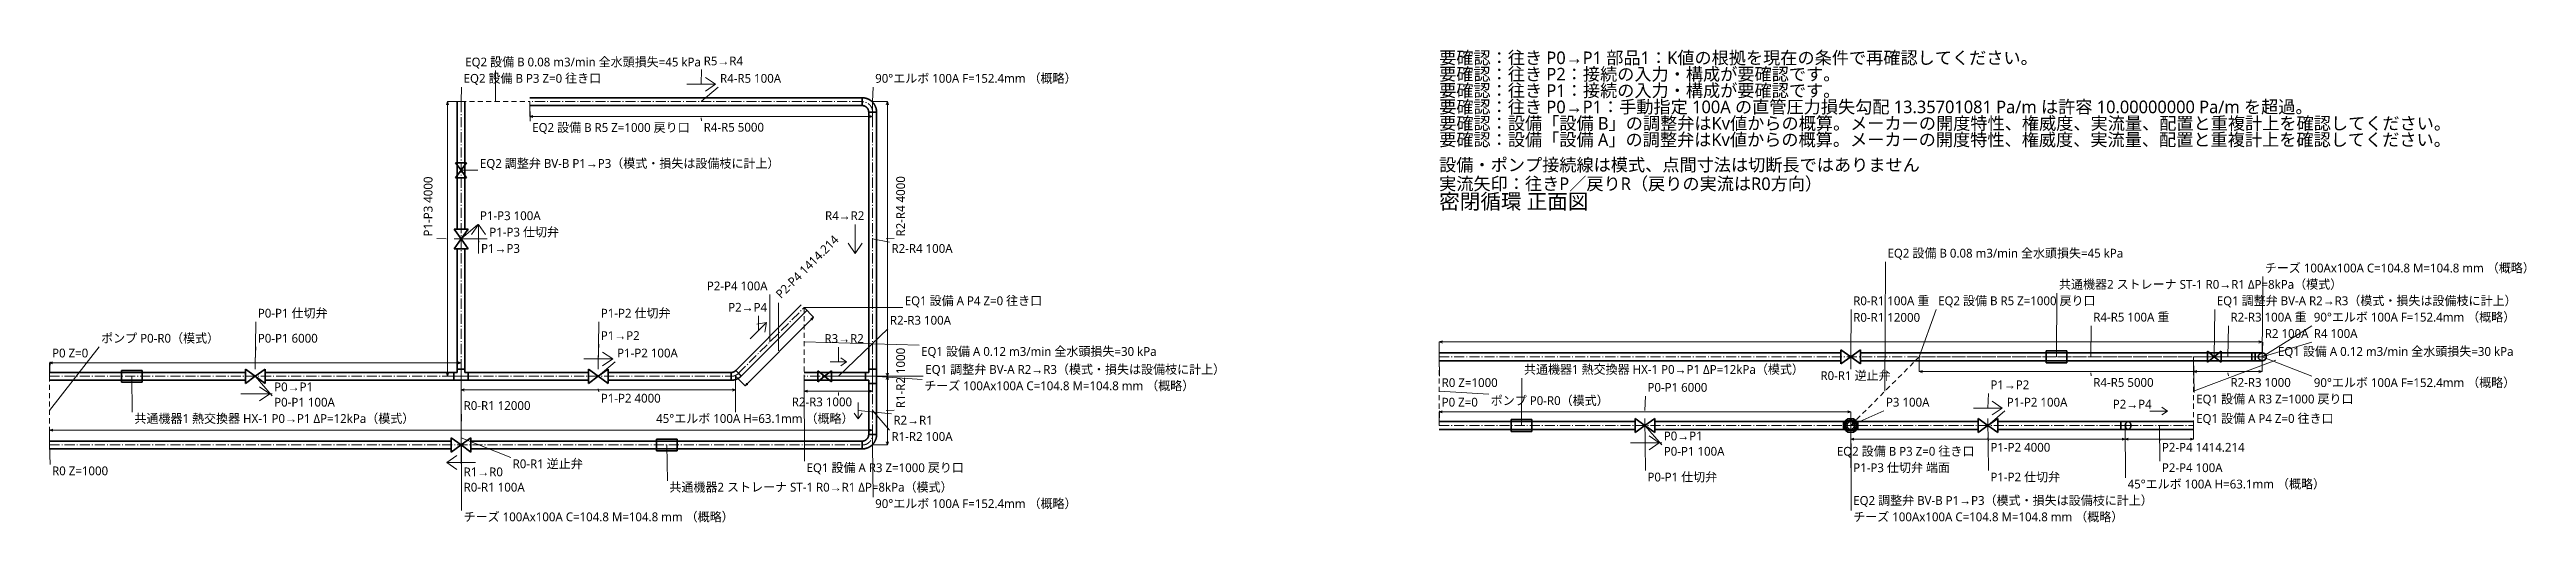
# Model space of a CAD drawing. Header units: millimetres. Extents: x 0 to 60887, y 45 to 15542.
# Drawn here: x 0 to 36111, y 45 to 6930 of the extents above; entities that cross this region are included whole.
import ezdxf

# ---------------------------------------------------------------- set-up
doc = ezdxf.new("R2010")
doc.units = ezdxf.units.MM
doc.header["$LTSCALE"] = 12.2328
doc.linetypes.add('CENTER_JIS', pattern=[18, 12, -2.5, 1, -2.5])
doc.linetypes.add('EQUIPMENT_DASH', pattern=[10, 6, -4])
for name, color, linetype, lineweight in [('ANNOTATION', 7, 'CONTINUOUS', 18), ('CENTER', 7, 'CENTER_JIS', 18), ('DEVICE_SYMBOL', 7, 'CONTINUOUS', 35), ('DIMENSIONS', 7, 'CONTINUOUS', 18), ('ELEVATION_LABEL', 7, 'CONTINUOUS', 18), ('EQUIPMENT_LABEL', 7, 'CONTINUOUS', 18), ('EQUIPMENT_LINK', 7, 'EQUIPMENT_DASH', 18), ('FITTINGS', 7, 'CONTINUOUS', 35), ('FLOW_RETURN', 7, 'CONTINUOUS', 18), ('FLOW_SUPPLY', 7, 'CONTINUOUS', 18), ('FLOW_TAG', 7, 'CONTINUOUS', 18), ('LABELS', 7, 'CONTINUOUS', 18), ('PIPE_OUTLINE', 7, 'CONTINUOUS', 35), ('PIPE_TAG', 7, 'CONTINUOUS', 18), ('VALVE_LABEL', 7, 'CONTINUOUS', 18), ('VALVE_SYMBOL', 7, 'CONTINUOUS', 35), ('WELD_END', 7, 'CONTINUOUS', 35)]:
    doc.layers.add(name, color=color, linetype=linetype, lineweight=lineweight)
doc.styles.add('JAPANESE', font='YuGothM.ttc')

msp = doc.modelspace()

# ---------------------------------------------------------------- texts
at = {"layer": 'DIMENSIONS', "style": 'JAPANESE'}
for s, height, p in [('R4-R5 5000', 128.4, (9537, 5735)), ('R0-R1 12000', 128.44, (26296, 2966)), ('P0-P1 6000', 128.4, (3037, 2662)), ('R0-R1 12000', 128.44, (6037, 1682)), ('P1-P2 4000', 128.4, (8037, 1789)), ('R2-R3 1000', 128.4, (10821, 1735)), ('P0-P1 6000', 128.4, (23296, 1947)), ('R4-R5 5000', 128.4, (29796, 2019)), ('R2-R3 1000', 128.4, (31796, 2019)), ('P1-P2 4000', 128.4, (28296, 1074)), ('P2-P4 1414.214', 128.44, (30796, 1074))]:
    msp.add_text(s, height=height, dxfattribs=at).set_placement(p)
for s, height, rotation, p in [('P1-P3 4000', 128.4, 90, (5583, 4208)), ('R2-R4 4000', 128.4, 90, (12472, 4208)), ('P2-P4 1414.214', 128.44, 45, (10664, 3296)), ('R1-R2 1000', 128.4, 90, (12472, 1708))]:
    msp.add_text(s, height=height, rotation=rotation, dxfattribs=at).set_placement(p)
at = {"layer": 'ELEVATION_LABEL', "style": 'JAPANESE'}
for s, height, p in [('EQ2 設備 B P3 Z=0 往き口', 128.44, (6037, 6447)), ('EQ2 設備 B R5 Z=1000 戻り口', 128.44, (7037, 5731)), ('EQ1 設備 A P4 Z=0 往き口', 128.44, (12468, 3208)), ('EQ2 設備 B R5 Z=1000 戻り口', 128.44, (27534, 3208)), ('P0 Z=0', 128.4, (37, 2447)), ('R0 Z=1000', 128.4, (20296, 2016)), ('P0 Z=0', 128.4, (20296, 1731)), ('EQ1 設備 A R3 Z=1000 戻り口', 128.44, (31296, 1777)), ('EQ1 設備 A P4 Z=0 往き口', 128.44, (31296, 1493)), ('EQ2 設備 B P3 Z=0 往き口', 128.44, (26057, 1016)), ('R0 Z=1000', 128.4, (37, 731)), ('EQ1 設備 A R3 Z=1000 戻り口', 128.44, (11037, 777))]:
    msp.add_text(s, height=height, dxfattribs=at).set_placement(p)
at = {"layer": 'EQUIPMENT_LABEL', "style": 'JAPANESE'}
for s, p in [('EQ2 設備 B 0.08 m3/min 全水頭損失=45 kPa', (6060, 6685)), ('EQ2 調整弁 BV-B P1→P3（模式・損失は設備枝に計上）', (6275, 5208)), ('EQ2 設備 B 0.08 m3/min 全水頭損失=45 kPa', (26796, 3901)), ('共通機器2 ストレーナ ST-1 R0→R1 ΔP=8kPa（模式）', (29296, 3447)), ('EQ1 調整弁 BV-A R2→R3（模式・損失は設備枝に計上）', (31596, 3208)), ('ポンプ P0-R0（模式）', (752, 2662)), ('EQ1 設備 A 0.12 m3/min 全水頭損失=30 kPa', (12706, 2470)), ('EQ1 設備 A 0.12 m3/min 全水頭損失=30 kPa', (32488, 2470)), ('EQ1 調整弁 BV-A R2→R3（模式・損失は設備枝に計上）', (12768, 2208)), ('共通機器1 熱交換器 HX-1 P0→P1 ΔP=12kPa（模式）', (21496, 2208)), ('ポンプ P0-R0（模式）', (21011, 1754)), ('共通機器1 熱交換器 HX-1 P0→P1 ΔP=12kPa（模式）', (1237, 1493)), ('共通機器2 ストレーナ ST-1 R0→R1 ΔP=8kPa（模式）', (9037, 493)), ('EQ2 調整弁 BV-B P1→P3（模式・損失は設備枝に計上）', (26296, 300))]:
    msp.add_text(s, height=128.44, dxfattribs=at).set_placement(p)
at = {"layer": 'FLOW_TAG', "style": 'JAPANESE'}
for s, p in [('R5→R4', (9537, 6701)), ('R4→R2', (11306, 4447)), ('P1→P3', (6291, 3970)), ('P2→P4', (9894, 3113)), ('P1→P2', (8037, 2701)), ('R3→R2', (11298, 2658)), ('P0→P1', (3275, 1954)), ('P1→P2', (28296, 1985)), ('P2→P4', (30080, 1703)), ('R2→R1', (12303, 1470)), ('P0→P1', (23534, 1239)), ('R1→R0', (6037, 716))]:
    msp.add_text(s, height=128.4, dxfattribs=at).set_placement(p)
at = {"layer": 'LABELS', "style": 'JAPANESE'}
for s, height, p in [('要確認：往き P0→P1 部品1：K値の根拠を現在の条件で再確認してください。', 183.49, (20259, 6719)), ('90°エルボ 100A F=152.4mm （概略）', 128.44, (12037, 6447)), ('要確認：往き P2：接続の入力・構成が要確認です。', 183.49, (20259, 6481)), ('要確認：往き P1：接続の入力・構成が要確認です。', 183.49, (20259, 6242)), ('要確認：往き P0→P1：手動指定 100A の直管圧力損失勾配 13.35701081 Pa/m は許容 10.00000000 Pa/m を超過。', 183.49, (20259, 6004)), ('要確認：設備「設備 B」の調整弁はKv値からの概算。メーカーの開度特性、権威度、実流量、配置と重複計上を確認してください。', 183.49, (20259, 5765)), ('要確認：設備「設備 A」の調整弁はKv値からの概算。メーカーの開度特性、権威度、実流量、配置と重複計上を確認してください。', 183.49, (20259, 5527)), ('設備・ポンプ接続線は模式、点間寸法は切断長ではありません', 183.49, (20259, 5160)), ('実流矢印：往きP／戻りR（戻りの実流はR0方向）', 183.49, (20259, 4885)), ('密閉循環 正面図', 220.2, (20259, 4609)), ('チーズ 100Ax100A C=104.8 M=104.8 mm （概略）', 128.44, (32296, 3685)), ('90°エルボ 100A F=152.4mm （概略）', 128.44, (33011, 2970)), ('R2 100A', 128.4, (32296, 2731)), ('R4 100A', 128.4, (33011, 2731)), ('チーズ 100Ax100A C=104.8 M=104.8 mm （概略）', 128.44, (12752, 1970)), ('P3 100A', 128.4, (26773, 1731)), ('90°エルボ 100A F=152.4mm （概略）', 128.44, (33011, 2016)), ('45°エルボ 100A H=63.1mm （概略）', 128.44, (8844, 1493)), ('90°エルボ 100A F=152.4mm （概略）', 128.44, (12037, 254)), ('45°エルボ 100A H=63.1mm （概略）', 128.44, (30296, 539)), ('チーズ 100Ax100A C=104.8 M=104.8 mm （概略）', 128.44, (6037, 61)), ('チーズ 100Ax100A C=104.8 M=104.8 mm （概略）', 128.44, (26296, 61))]:
    msp.add_text(s, height=height, dxfattribs=at).set_placement(p)
at = {"layer": 'PIPE_TAG', "style": 'JAPANESE'}
for s, height, p in [('R4-R5 100A', 128.4, (9775, 6447)), ('P1-P3 100A', 128.4, (6275, 4447)), ('R2-R4 100A', 128.4, (12275, 3970)), ('P2-P4 100A', 128.4, (9583, 3424)), ('R0-R1 100A 重', 128.44, (26296, 3208)), ('R2-R3 100A', 128.4, (12252, 2924)), ('R4-R5 100A 重', 128.44, (29796, 2970)), ('R2-R3 100A 重', 128.44, (31796, 2970)), ('P1-P2 100A', 128.4, (8275, 2447)), ('P0-P1 100A', 128.4, (3275, 1731)), ('P1-P2 100A', 128.4, (28534, 1731)), ('R1-R2 100A', 128.4, (12275, 1231)), ('P0-P1 100A', 128.4, (23534, 1016)), ('P2-P4 100A', 128.4, (30796, 777)), ('R0-R1 100A', 128.4, (6037, 493))]:
    msp.add_text(s, height=height, dxfattribs=at).set_placement(p)
at = {"layer": 'VALVE_LABEL', "style": 'JAPANESE'}
for s, height, p in [('P1-P3 仕切弁', 128.4, (6411, 4208)), ('P0-P1 仕切弁', 128.4, (3037, 3027)), ('P1-P2 仕切弁', 128.4, (8037, 3027)), ('R0-R1 逆止弁', 128.4, (25818, 2118)), ('R0-R1 逆止弁', 128.4, (6752, 834)), ('P0-P1 仕切弁', 128.4, (23296, 641)), ('P1-P3 仕切弁 端面', 128.44, (26296, 777)), ('P1-P2 仕切弁', 128.4, (28296, 641))]:
    msp.add_text(s, height=height, dxfattribs=at).set_placement(p)

# ---------------------------------------------------------------- linework, layer by layer
at = {"layer": 'ANNOTATION'}
for p, q in [((6500, 6172), (6500, 6624)), ((9500, 6426), (9507, 6639)), ((6000, 6172), (6007, 6385)), ((7000, 6172), (7007, 5889)), ((9500, 6172), (9746, 6385)), ((12000, 6172), (12007, 6385)), ((9500, 5936), (9507, 5892)), ((6000, 5172), (6246, 5172)), ((6000, 4172), (6246, 4385)), ((11746, 4172), (11746, 4385)), ((5784, 4172), (5644, 4179)), ((5897, 4172), (6382, 4172)), ((6254, 4172), (6261, 4128)), ((12000, 4172), (12246, 4128)), ((12197, 4172), (12314, 4179)), ((26759, 1956), (26766, 3840)), ((32259, 2456), (32266, 3624)), ((10500, 2672), (10500, 3362)), ((29259, 2456), (29266, 3385)), ((3000, 2274), (3007, 2965)), ((8000, 2274), (8007, 2965)), ((10334, 2838), (10334, 3051)), ((10628, 2544), (10628, 3244)), ((11000, 3172), (12439, 3172)), ((26259, 2456), (26266, 3147)), ((26259, 2691), (26266, 2905)), ((27259, 2456), (27505, 3147)), ((29759, 2456), (29766, 2908)), ((31559, 2456), (31566, 3147)), ((31759, 2456), (31766, 2908)), ((32259, 2456), (32982, 2908)), ((0, 1672), (723, 2601)), ((3000, 2387), (3007, 2601)), ((8000, 2426), (8007, 2639)), ((11000, 2672), (12677, 2628)), ((11500, 2172), (12223, 2862)), ((11500, 2382), (11500, 2596)), ((26259, 2559), (26259, 2276)), ((32259, 2456), (32266, 2670)), ((32259, 2456), (32982, 2670)), ((0, 2172), (7, 2385)), ((1200, 2172), (1207, 1651)), ((3000, 2172), (3246, 1889)), ((6000, 2172), (6007, 219)), ((8000, 2172), (8246, 2385)), ((10000, 2172), (10000, 1651)), ((11000, 2172), (11007, 935)), ((11300, 2172), (12739, 2172)), ((12000, 2172), (12723, 2128)), ((20259, 2456), (20266, 2173)), ((29759, 2221), (29766, 2177)), ((31259, 2456), (31266, 1935)), ((31259, 1956), (32459, 2408)), ((31759, 2221), (31766, 2177)), ((32259, 2456), (32982, 2173)), ((3000, 1918), (3246, 1918)), ((8000, 1991), (8007, 1947)), ((11500, 1936), (11500, 1892)), ((20259, 1956), (20982, 1912)), ((21459, 1456), (21466, 2147)), ((23259, 1672), (23266, 1885)), ((28259, 1710), (28266, 1924)), ((6000, 1407), (6007, 1621)), ((11789, 1672), (12274, 1628)), ((12000, 1672), (12246, 1389)), ((12197, 1672), (12314, 1679)), ((20259, 1456), (20266, 1670)), ((23259, 1559), (23266, 799)), ((23259, 1456), (23505, 1173)), ((26259, 1456), (26743, 1670)), ((26259, 1456), (26266, 935)), ((26259, 1456), (26266, 219)), ((26259, 1456), (26259, 1173)), ((26259, 1456), (26266, 458)), ((28259, 1456), (28505, 1670)), ((28259, 1559), (28266, 799)), ((30259, 1456), (30266, 696)), ((30759, 1667), (30618, 1667)), ((30759, 1456), (30766, 935)), ((0, 1172), (7, 889)), ((6000, 1274), (6723, 992)), ((6000, 1172), (6007, 651)), ((9000, 1172), (9007, 651)), ((12000, 1172), (12007, 412)), ((23259, 1202), (23505, 1202)), ((28259, 1276), (28266, 1232)), ((30759, 1276), (30766, 1232)), ((6000, 918), (6007, 874))]:
    msp.add_line(p, q, dxfattribs=at)
at = {"layer": 'CENTER'}
for p, q in [((6000, 2276), (6000, 6172)), ((11848, 6172), (7000, 6172)), ((12000, 2276), (12000, 6019)), ((10045, 2216), (11000, 3172)), ((0, 2172), (5895, 2172)), ((6000, 2172), (5895, 2172)), ((6000, 2172), (6000, 2276)), ((6000, 2172), (6105, 2172)), ((6105, 2172), (9937, 2172)), ((11895, 2172), (11000, 2172)), ((12000, 2172), (11895, 2172)), ((12000, 2172), (12000, 2276)), ((12000, 2172), (12000, 2067)), ((20259, 2456), (32106, 2456)), ((32106, 2456), (27259, 2456)), ((32154, 2456), (31259, 2456)), ((32259, 2456), (32154, 2456)), ((12000, 1324), (12000, 2067)), ((20259, 1456), (26154, 1456)), ((26259, 1456), (26154, 1456)), ((26259, 1456), (26364, 1456)), ((26364, 1456), (30196, 1456)), ((30303, 1456), (31259, 1456)), ((0, 1172), (11848, 1172))]:
    msp.add_line(p, q, dxfattribs=at)
at = {"layer": 'CENTER', "flags": 128}
for points in [[(12000, 6019), (12000, 6022), (12000, 6024), (12000, 6027), (12000, 6029), (11999, 6032), (11999, 6034), (11999, 6037), (11999, 6039), (11998, 6042), (11998, 6044), (11998, 6047), (11997, 6049), (11997, 6051), (11996, 6054), (11995, 6056), (11995, 6059), (11994, 6061), (11993, 6063), (11993, 6066), (11992, 6068), (11991, 6071), (11990, 6073), (11989, 6075), (11988, 6078), (11987, 6080), (11986, 6082), (11985, 6084), (11984, 6087), (11983, 6089), (11982, 6091), (11981, 6093), (11980, 6095), (11978, 6098), (11977, 6100), (11976, 6102), (11974, 6104), (11973, 6106), (11971, 6108), (11970, 6110), (11969, 6112), (11967, 6114), (11965, 6116), (11964, 6118), (11962, 6120), (11961, 6122), (11959, 6123), (11957, 6125), (11955, 6127), (11954, 6129), (11952, 6130), (11950, 6132), (11948, 6134), (11946, 6135), (11944, 6137), (11942, 6139), (11940, 6140), (11938, 6142), (11936, 6143), (11934, 6145), (11932, 6146), (11930, 6147), (11928, 6149), (11926, 6150), (11924, 6151), (11922, 6152), (11919, 6154), (11917, 6155), (11915, 6156), (11913, 6157), (11910, 6158), (11908, 6159), (11906, 6160), (11904, 6161), (11901, 6162), (11899, 6163), (11897, 6164), (11894, 6164), (11892, 6165), (11889, 6166), (11887, 6166), (11885, 6167), (11882, 6168), (11880, 6168), (11877, 6169), (11875, 6169), (11872, 6170), (11870, 6170), (11867, 6170), (11865, 6171), (11863, 6171), (11860, 6171), (11858, 6171), (11855, 6171), (11853, 6172), (11850, 6172), (11848, 6172)], [(9937, 2172), (9938, 2172), (9939, 2172), (9941, 2172), (9942, 2172), (9943, 2172), (9944, 2172), (9946, 2172), (9947, 2172), (9948, 2172), (9949, 2172), (9951, 2172), (9952, 2172), (9953, 2172), (9954, 2173), (9956, 2173), (9957, 2173), (9958, 2173), (9959, 2173), (9960, 2173), (9962, 2174), (9963, 2174), (9964, 2174), (9965, 2174), (9967, 2175), (9968, 2175), (9969, 2175), (9970, 2175), (9971, 2176), (9973, 2176), (9974, 2176), (9975, 2177), (9976, 2177), (9978, 2177), (9979, 2177), (9980, 2178), (9981, 2178), (9982, 2179), (9984, 2179), (9985, 2179), (9986, 2180), (9987, 2180), (9988, 2181), (9989, 2181), (9991, 2181), (9992, 2182), (9993, 2182), (9994, 2183), (9995, 2183), (9996, 2184), (9997, 2184), (9999, 2185), (10000, 2185), (10001, 2186), (10002, 2186), (10003, 2187), (10004, 2187), (10005, 2188), (10007, 2188), (10008, 2189), (10009, 2190), (10010, 2190), (10011, 2191), (10012, 2191), (10013, 2192), (10014, 2193), (10015, 2193), (10016, 2194), (10017, 2195), (10018, 2195), (10019, 2196), (10020, 2197), (10022, 2197), (10023, 2198), (10024, 2199), (10025, 2199), (10026, 2200), (10027, 2201), (10028, 2202), (10029, 2202), (10030, 2203), (10031, 2204), (10032, 2205), (10033, 2205), (10034, 2206), (10035, 2207), (10035, 2208), (10036, 2209), (10037, 2209), (10038, 2210), (10039, 2211), (10040, 2212), (10041, 2213), (10042, 2214), (10043, 2214), (10044, 2215), (10045, 2216)], [(32106, 2456), (32109, 2456), (32111, 2456), (32114, 2456), (32116, 2456), (32119, 2456), (32121, 2456), (32124, 2456), (32126, 2456), (32129, 2456), (32131, 2456), (32134, 2456), (32136, 2456), (32139, 2456), (32141, 2456), (32143, 2456), (32146, 2456), (32148, 2456), (32151, 2456), (32153, 2456), (32155, 2456), (32158, 2456), (32160, 2456), (32162, 2456), (32165, 2456), (32167, 2456), (32169, 2456), (32172, 2456), (32174, 2456), (32176, 2456), (32178, 2456), (32180, 2456), (32183, 2456), (32185, 2456), (32187, 2456), (32189, 2456), (32191, 2456), (32193, 2456), (32195, 2456), (32197, 2456), (32199, 2456), (32201, 2456), (32203, 2456), (32205, 2456), (32207, 2456), (32209, 2456), (32211, 2456), (32212, 2456), (32214, 2456), (32216, 2456), (32218, 2456), (32219, 2456), (32221, 2456), (32223, 2456), (32224, 2456), (32226, 2456), (32227, 2456), (32229, 2456), (32230, 2456), (32232, 2456), (32233, 2456), (32234, 2456), (32236, 2456), (32237, 2456), (32238, 2456), (32240, 2456), (32241, 2456), (32242, 2456), (32243, 2456), (32244, 2456), (32245, 2456), (32246, 2456), (32247, 2456), (32248, 2456), (32249, 2456), (32250, 2456), (32251, 2456), (32252, 2456), (32252, 2456), (32253, 2456), (32254, 2456), (32254, 2456), (32255, 2456), (32255, 2456), (32256, 2456), (32256, 2456), (32257, 2456), (32257, 2456), (32258, 2456), (32258, 2456), (32258, 2456), (32258, 2456), (32258, 2456), (32259, 2456), (32259, 2456), (32259, 2456), (32259, 2456)], [(32259, 2456), (32259, 2456), (32259, 2456), (32259, 2456), (32258, 2456), (32258, 2456), (32258, 2456), (32258, 2456), (32258, 2456), (32257, 2456), (32257, 2456), (32256, 2456), (32256, 2456), (32255, 2456), (32255, 2456), (32254, 2456), (32254, 2456), (32253, 2456), (32252, 2456), (32252, 2456), (32251, 2456), (32250, 2456), (32249, 2456), (32248, 2456), (32247, 2456), (32246, 2456), (32245, 2456), (32244, 2456), (32243, 2456), (32242, 2456), (32241, 2456), (32240, 2456), (32238, 2456), (32237, 2456), (32236, 2456), (32234, 2456), (32233, 2456), (32232, 2456), (32230, 2456), (32229, 2456), (32227, 2456), (32226, 2456), (32224, 2456), (32223, 2456), (32221, 2456), (32219, 2456), (32218, 2456), (32216, 2456), (32214, 2456), (32212, 2456), (32211, 2456), (32209, 2456), (32207, 2456), (32205, 2456), (32203, 2456), (32201, 2456), (32199, 2456), (32197, 2456), (32195, 2456), (32193, 2456), (32191, 2456), (32189, 2456), (32187, 2456), (32185, 2456), (32183, 2456), (32180, 2456), (32178, 2456), (32176, 2456), (32174, 2456), (32172, 2456), (32169, 2456), (32167, 2456), (32165, 2456), (32162, 2456), (32160, 2456), (32158, 2456), (32155, 2456), (32153, 2456), (32151, 2456), (32148, 2456), (32146, 2456), (32143, 2456), (32141, 2456), (32139, 2456), (32136, 2456), (32134, 2456), (32131, 2456), (32129, 2456), (32126, 2456), (32124, 2456), (32121, 2456), (32119, 2456), (32116, 2456), (32114, 2456), (32111, 2456), (32109, 2456), (32106, 2456)], [(30196, 1456), (30197, 1456), (30198, 1456), (30199, 1456), (30201, 1456), (30202, 1456), (30203, 1456), (30204, 1456), (30206, 1456), (30207, 1456), (30208, 1456), (30209, 1456), (30211, 1456), (30212, 1456), (30213, 1456), (30214, 1456), (30216, 1456), (30217, 1456), (30218, 1456), (30219, 1456), (30221, 1456), (30222, 1456), (30223, 1456), (30224, 1456), (30225, 1456), (30227, 1456), (30228, 1456), (30229, 1456), (30230, 1456), (30232, 1456), (30233, 1456), (30234, 1456), (30235, 1456), (30236, 1456), (30238, 1456), (30239, 1456), (30240, 1456), (30241, 1456), (30242, 1456), (30243, 1456), (30245, 1456), (30246, 1456), (30247, 1456), (30248, 1456), (30249, 1456), (30251, 1456), (30252, 1456), (30253, 1456), (30254, 1456), (30255, 1456), (30256, 1456), (30257, 1456), (30259, 1456), (30260, 1456), (30261, 1456), (30262, 1456), (30263, 1456), (30264, 1456), (30265, 1456), (30266, 1456), (30268, 1456), (30269, 1456), (30270, 1456), (30271, 1456), (30272, 1456), (30273, 1456), (30274, 1456), (30275, 1456), (30276, 1456), (30277, 1456), (30278, 1456), (30279, 1456), (30280, 1456), (30281, 1456), (30282, 1456), (30283, 1456), (30284, 1456), (30285, 1456), (30286, 1456), (30287, 1456), (30288, 1456), (30289, 1456), (30290, 1456), (30291, 1456), (30292, 1456), (30293, 1456), (30294, 1456), (30295, 1456), (30296, 1456), (30297, 1456), (30298, 1456), (30299, 1456), (30300, 1456), (30301, 1456), (30302, 1456), (30303, 1456), (30303, 1456)], [(11848, 1172), (11850, 1172), (11853, 1172), (11855, 1172), (11858, 1172), (11860, 1172), (11863, 1172), (11865, 1173), (11867, 1173), (11870, 1173), (11872, 1174), (11875, 1174), (11877, 1175), (11880, 1175), (11882, 1176), (11885, 1176), (11887, 1177), (11889, 1177), (11892, 1178), (11894, 1179), (11897, 1180), (11899, 1181), (11901, 1181), (11904, 1182), (11906, 1183), (11908, 1184), (11910, 1185), (11913, 1186), (11915, 1187), (11917, 1188), (11919, 1190), (11922, 1191), (11924, 1192), (11926, 1193), (11928, 1195), (11930, 1196), (11932, 1197), (11934, 1199), (11936, 1200), (11938, 1202), (11940, 1203), (11942, 1205), (11944, 1206), (11946, 1208), (11948, 1209), (11950, 1211), (11952, 1213), (11954, 1215), (11955, 1216), (11957, 1218), (11959, 1220), (11961, 1222), (11962, 1224), (11964, 1225), (11965, 1227), (11967, 1229), (11969, 1231), (11970, 1233), (11971, 1235), (11973, 1237), (11974, 1239), (11976, 1241), (11977, 1244), (11978, 1246), (11980, 1248), (11981, 1250), (11982, 1252), (11983, 1254), (11984, 1257), (11985, 1259), (11986, 1261), (11987, 1263), (11988, 1266), (11989, 1268), (11990, 1270), (11991, 1273), (11992, 1275), (11993, 1277), (11993, 1280), (11994, 1282), (11995, 1285), (11995, 1287), (11996, 1289), (11997, 1292), (11997, 1294), (11998, 1297), (11998, 1299), (11998, 1302), (11999, 1304), (11999, 1307), (11999, 1309), (11999, 1312), (12000, 1314), (12000, 1317), (12000, 1319), (12000, 1322), (12000, 1324)]]:
    msp.add_lwpolyline(points, dxfattribs=at)
at = {"layer": 'DEVICE_SYMBOL'}
for p, q in [((29109, 2370), (29109, 2542)), ((29109, 2542), (29409, 2542)), ((29409, 2542), (29409, 2370)), ((1050, 2086), (1050, 2257)), ((1050, 2257), (1350, 2257)), ((1350, 2257), (1350, 2086)), ((29409, 2370), (29109, 2370)), ((1350, 2086), (1050, 2086)), ((21309, 1370), (21309, 1542)), ((21309, 1542), (21609, 1542)), ((21609, 1542), (21609, 1370)), ((8850, 1086), (8850, 1257)), ((8850, 1257), (9150, 1257)), ((9150, 1086), (8850, 1086)), ((9150, 1257), (9150, 1086)), ((21609, 1370), (21309, 1370))]:
    msp.add_line(p, q, dxfattribs=at)
at = {"layer": 'DIMENSIONS'}
for p, q in [((5802, 6172), (5787, 6128)), ((6000, 6172), (5802, 6172)), ((5802, 2172), (5802, 6172)), ((5802, 6172), (5817, 6128)), ((7000, 6172), (7000, 5956)), ((12000, 6172), (12216, 6172)), ((12000, 6172), (12000, 5956)), ((12216, 6172), (12199, 6124)), ((12216, 2172), (12216, 6172)), ((12216, 6172), (12233, 6124)), ((7000, 5956), (7048, 5972)), ((12000, 5956), (7000, 5956)), ((7000, 5956), (7048, 5939)), ((12000, 5956), (11952, 5972)), ((12000, 5956), (11952, 5939)), ((10140, 2032), (11140, 3032)), ((11000, 3172), (11140, 3032)), ((11140, 3032), (11098, 3011)), ((11140, 3032), (11120, 2990)), ((20259, 2672), (20307, 2689)), ((20259, 2456), (20259, 2672)), ((20259, 2672), (32259, 2672)), ((20259, 2672), (20307, 2655)), ((32259, 2672), (32211, 2689)), ((32259, 2672), (32211, 2655)), ((32259, 2456), (32259, 2672)), ((0, 2370), (44, 2385)), ((0, 2172), (0, 2370)), ((0, 2370), (6000, 2370)), ((0, 2370), (44, 2354)), ((5802, 2172), (5787, 2216)), ((5802, 2172), (5817, 2216)), ((6000, 2172), (5802, 2172)), ((6000, 2370), (5956, 2385)), ((6000, 2370), (5956, 2354)), ((6000, 2172), (6000, 2370)), ((6000, 2172), (6000, 1974)), ((10000, 2172), (10000, 1974)), ((10000, 2172), (10140, 2032)), ((11000, 2172), (11000, 1956)), ((12000, 2172), (12216, 2172)), ((12000, 2172), (12000, 1956)), ((12000, 2172), (12216, 2172)), ((12216, 2172), (12199, 2220)), ((12216, 2172), (12199, 2124)), ((12216, 2172), (12233, 2220)), ((12216, 1172), (12216, 2172)), ((12216, 2172), (12233, 2124)), ((27259, 2456), (27259, 2240)), ((27259, 2240), (27307, 2257)), ((32259, 2240), (27259, 2240)), ((27259, 2240), (27307, 2223)), ((31259, 2456), (31259, 2240)), ((31259, 2240), (31307, 2257)), ((32259, 2240), (31259, 2240)), ((31259, 2240), (31307, 2223)), ((32259, 2240), (32211, 2257)), ((32259, 2240), (32211, 2257)), ((32259, 2240), (32211, 2223)), ((32259, 2240), (32211, 2223)), ((32259, 2456), (32259, 2240)), ((32259, 2456), (32259, 2240)), ((6000, 1974), (6044, 1989)), ((6000, 1974), (10000, 1974)), ((6000, 1974), (6044, 1958)), ((10000, 1974), (9956, 1989)), ((10000, 1974), (9956, 1958)), ((10140, 2032), (10160, 2074)), ((10140, 2032), (10182, 2052)), ((11000, 1956), (11048, 1972)), ((12000, 1956), (11000, 1956)), ((11000, 1956), (11048, 1939)), ((12000, 1956), (11952, 1972)), ((12000, 1956), (11952, 1939)), ((20259, 1654), (20303, 1669)), ((20259, 1456), (20259, 1654)), ((20259, 1654), (26259, 1654)), ((20259, 1654), (20303, 1639)), ((26259, 1654), (26215, 1669)), ((26259, 1654), (26215, 1639)), ((26259, 1456), (26259, 1654)), ((26259, 1456), (26259, 1258)), ((30259, 1456), (30259, 1258)), ((30259, 1456), (30259, 1258)), ((31259, 1456), (31259, 1258)), ((0, 1388), (48, 1404)), ((0, 1172), (0, 1388)), ((0, 1388), (12000, 1388)), ((0, 1388), (48, 1371)), ((12000, 1388), (11952, 1404)), ((12000, 1388), (11952, 1371)), ((12000, 1172), (12000, 1388)), ((12000, 1172), (12216, 1172)), ((12216, 1172), (12199, 1220)), ((12216, 1172), (12233, 1220)), ((26259, 1258), (26303, 1273)), ((26259, 1258), (30259, 1258)), ((26259, 1258), (26303, 1243)), ((30259, 1258), (30215, 1273)), ((30259, 1258), (30215, 1243)), ((30259, 1258), (30303, 1273)), ((30259, 1258), (31259, 1258)), ((30259, 1258), (30303, 1243)), ((31259, 1258), (31215, 1273)), ((31259, 1258), (31215, 1243))]:
    msp.add_line(p, q, dxfattribs=at)
at = {"layer": 'EQUIPMENT_LINK'}
for p, q in [((6000, 6172), (7000, 6172)), ((11000, 3172), (11000, 2172)), ((0, 2172), (0, 1172)), ((20259, 1456), (20259, 2456)), ((26259, 1456), (27259, 2456)), ((31259, 1456), (31259, 2456))]:
    msp.add_line(p, q, dxfattribs=at)
at = {"layer": 'FITTINGS'}
for p, q in [((11851, 6229), (11848, 6229)), ((11854, 6229), (11851, 6229)), ((11858, 6229), (11854, 6229)), ((11861, 6228), (11858, 6229)), ((11865, 6228), (11861, 6228)), ((11868, 6228), (11865, 6228)), ((11872, 6227), (11868, 6228)), ((11875, 6227), (11872, 6227)), ((11878, 6227), (11875, 6227)), ((11882, 6226), (11878, 6227)), ((11885, 6225), (11882, 6226)), ((11888, 6225), (11885, 6225)), ((11892, 6224), (11888, 6225)), ((11895, 6223), (11892, 6224)), ((11899, 6222), (11895, 6223)), ((11902, 6222), (11899, 6222)), ((11905, 6221), (11902, 6222)), ((11908, 6220), (11905, 6221)), ((11912, 6219), (11908, 6220)), ((11915, 6218), (11912, 6219)), ((11918, 6217), (11915, 6218)), ((11921, 6215), (11918, 6217)), ((11925, 6214), (11921, 6215)), ((11928, 6213), (11925, 6214)), ((11931, 6211), (11928, 6213)), ((11934, 6210), (11931, 6211)), ((11937, 6209), (11934, 6210)), ((11940, 6207), (11937, 6209)), ((11943, 6206), (11940, 6207)), ((11946, 6204), (11943, 6206)), ((11949, 6202), (11946, 6204)), ((11952, 6201), (11949, 6202)), ((11955, 6199), (11952, 6201)), ((11958, 6197), (11955, 6199)), ((11961, 6195), (11958, 6197)), ((11964, 6193), (11961, 6195)), ((11967, 6192), (11964, 6193)), ((11970, 6190), (11967, 6192)), ((11972, 6188), (11970, 6190)), ((11975, 6185), (11972, 6188)), ((11978, 6183), (11975, 6185)), ((11981, 6181), (11978, 6183)), ((11983, 6179), (11981, 6181)), ((11986, 6177), (11983, 6179)), ((11988, 6174), (11986, 6177)), ((11991, 6172), (11988, 6174)), ((11993, 6170), (11991, 6172)), ((11996, 6167), (11993, 6170)), ((11998, 6165), (11996, 6167)), ((12001, 6162), (11998, 6165)), ((12003, 6160), (12001, 6162)), ((12005, 6157), (12003, 6160)), ((12007, 6155), (12005, 6157)), ((12010, 6152), (12007, 6155)), ((12012, 6149), (12010, 6152)), ((12014, 6147), (12012, 6149)), ((12016, 6144), (12014, 6147)), ((12018, 6141), (12016, 6144)), ((12020, 6138), (12018, 6141)), ((11849, 6114), (11848, 6114)), ((11851, 6114), (11849, 6114)), ((11852, 6114), (11851, 6114)), ((11854, 6114), (11852, 6114)), ((11855, 6114), (11854, 6114)), ((11857, 6114), (11855, 6114)), ((11858, 6114), (11857, 6114)), ((11860, 6114), (11858, 6114)), ((11862, 6113), (11860, 6114)), ((11863, 6113), (11862, 6113)), ((11865, 6113), (11863, 6113)), ((11866, 6113), (11865, 6113)), ((11868, 6112), (11866, 6113)), ((11869, 6112), (11868, 6112)), ((11871, 6112), (11869, 6112)), ((11872, 6111), (11871, 6112)), ((11874, 6111), (11872, 6111)), ((11875, 6110), (11874, 6111)), ((11877, 6110), (11875, 6110)), ((11878, 6109), (11877, 6110)), ((11880, 6109), (11878, 6109)), ((11881, 6108), (11880, 6109)), ((11883, 6108), (11881, 6108)), ((11884, 6107), (11883, 6108)), ((11885, 6107), (11884, 6107)), ((11887, 6106), (11885, 6107)), ((11888, 6105), (11887, 6106)), ((11890, 6105), (11888, 6105)), ((11891, 6104), (11890, 6105)), ((11893, 6103), (11891, 6104)), ((11894, 6102), (11893, 6103)), ((11895, 6102), (11894, 6102)), ((11897, 6101), (11895, 6102)), ((11898, 6100), (11897, 6101)), ((11899, 6099), (11898, 6100)), ((11901, 6098), (11899, 6099)), ((11902, 6098), (11901, 6098)), ((11903, 6097), (11902, 6098)), ((11904, 6096), (11903, 6097)), ((11906, 6095), (11904, 6096)), ((11907, 6094), (11906, 6095)), ((11908, 6093), (11907, 6094)), ((11909, 6092), (11908, 6093)), ((11910, 6091), (11909, 6092)), ((11912, 6090), (11910, 6091)), ((11913, 6089), (11912, 6090)), ((11914, 6088), (11913, 6089)), ((11915, 6087), (11914, 6088)), ((11916, 6085), (11915, 6087)), ((11917, 6084), (11916, 6085)), ((11918, 6083), (11917, 6084)), ((11919, 6082), (11918, 6083)), ((11920, 6081), (11919, 6082)), ((11921, 6080), (11920, 6081)), ((11922, 6078), (11921, 6080)), ((11923, 6077), (11922, 6078)), ((11924, 6076), (11923, 6077)), ((11925, 6075), (11924, 6076)), ((11926, 6073), (11925, 6075)), ((11927, 6072), (11926, 6073)), ((11928, 6071), (11927, 6072)), ((11928, 6070), (11928, 6071)), ((11929, 6068), (11928, 6070)), ((11930, 6067), (11929, 6068)), ((11931, 6065), (11930, 6067)), ((11932, 6064), (11931, 6065)), ((11932, 6063), (11932, 6064)), ((11933, 6061), (11932, 6063)), ((11934, 6060), (11933, 6061)), ((11934, 6059), (11934, 6060)), ((11935, 6057), (11934, 6059)), ((11936, 6056), (11935, 6057)), ((11936, 6054), (11936, 6056)), ((11937, 6053), (11936, 6054)), ((11937, 6051), (11937, 6053)), ((11938, 6050), (11937, 6051)), ((11938, 6048), (11938, 6050)), ((11939, 6047), (11938, 6048)), ((11939, 6045), (11939, 6047)), ((11940, 6044), (11939, 6045)), ((11940, 6042), (11940, 6044)), ((11940, 6041), (11940, 6042)), ((11941, 6039), (11940, 6041)), ((11941, 6038), (11941, 6039)), ((11941, 6036), (11941, 6038)), ((11942, 6035), (11941, 6036)), ((11942, 6033), (11942, 6035)), ((11942, 6032), (11942, 6033)), ((11942, 6030), (11942, 6032)), ((11942, 6029), (11942, 6030)), ((11943, 6027), (11942, 6029)), ((11943, 6025), (11943, 6027)), ((11943, 6024), (11943, 6025)), ((11943, 6022), (11943, 6024)), ((11943, 6021), (11943, 6022)), ((11943, 6019), (11943, 6021)), ((12022, 6136), (12020, 6138)), ((12024, 6133), (12022, 6136)), ((12026, 6130), (12024, 6133)), ((12027, 6127), (12026, 6130)), ((12029, 6124), (12027, 6127)), ((12031, 6121), (12029, 6124)), ((12032, 6118), (12031, 6121)), ((12034, 6115), (12032, 6118)), ((12036, 6112), (12034, 6115)), ((12037, 6109), (12036, 6112)), ((12038, 6106), (12037, 6109)), ((12040, 6103), (12038, 6106)), ((12041, 6099), (12040, 6103)), ((12042, 6096), (12041, 6099)), ((12044, 6093), (12042, 6096)), ((12045, 6090), (12044, 6093)), ((12046, 6087), (12045, 6090)), ((12047, 6083), (12046, 6087)), ((12048, 6080), (12047, 6083)), ((12049, 6077), (12048, 6080)), ((12050, 6073), (12049, 6077)), ((12051, 6070), (12050, 6073)), ((12052, 6067), (12051, 6070)), ((12052, 6063), (12052, 6067)), ((12053, 6060), (12052, 6063)), ((12054, 6057), (12053, 6060)), ((12054, 6053), (12054, 6057)), ((12055, 6050), (12054, 6053)), ((12055, 6047), (12055, 6050)), ((12056, 6043), (12055, 6047)), ((12056, 6040), (12056, 6043)), ((12056, 6036), (12056, 6040)), ((12057, 6033), (12056, 6036)), ((12057, 6030), (12057, 6033)), ((12057, 6026), (12057, 6030)), ((12057, 6023), (12057, 6026)), ((12057, 6019), (12057, 6023)), ((5943, 2229), (5895, 2229)), ((5943, 2229), (5943, 2276)), ((6057, 2229), (6057, 2276)), ((6057, 2229), (6105, 2229)), ((9937, 2229), (9938, 2229)), ((9938, 2229), (9938, 2229)), ((9938, 2229), (9939, 2229)), ((9939, 2229), (9940, 2229)), ((9940, 2229), (9941, 2229)), ((9941, 2229), (9942, 2229)), ((9942, 2229), (9942, 2229)), ((9942, 2229), (9943, 2229)), ((9943, 2229), (9944, 2229)), ((9944, 2229), (9945, 2229)), ((9945, 2229), (9945, 2229)), ((9945, 2229), (9946, 2229)), ((9946, 2229), (9947, 2229)), ((9947, 2229), (9948, 2229)), ((9948, 2229), (9949, 2229)), ((9949, 2229), (9949, 2230)), ((9949, 2230), (9950, 2230)), ((9950, 2230), (9951, 2230)), ((9951, 2230), (9952, 2230)), ((9952, 2230), (9952, 2230)), ((9952, 2230), (9953, 2230)), ((9953, 2230), (9954, 2230)), ((9954, 2230), (9955, 2230)), ((9955, 2230), (9955, 2231)), ((9955, 2231), (9956, 2231)), ((9956, 2231), (9957, 2231)), ((9957, 2231), (9958, 2231)), ((9958, 2231), (9959, 2231)), ((9959, 2231), (9960, 2232)), ((9959, 2231), (9959, 2231)), ((9960, 2232), (9961, 2232)), ((9961, 2232), (9962, 2232)), ((9962, 2232), (9962, 2232)), ((9962, 2232), (9963, 2232)), ((9963, 2232), (9964, 2233)), ((9964, 2233), (9965, 2233)), ((9965, 2233), (9965, 2233)), ((9965, 2233), (9966, 2233)), ((9966, 2233), (9967, 2234)), ((9967, 2234), (9967, 2234)), ((9967, 2234), (9968, 2234)), ((9968, 2234), (9969, 2234)), ((9969, 2234), (9970, 2235)), ((9970, 2235), (9970, 2235)), ((9970, 2235), (9971, 2235)), ((9971, 2235), (9972, 2235)), ((9972, 2235), (9973, 2236)), ((9973, 2236), (9973, 2236)), ((9973, 2236), (9974, 2236)), ((9974, 2236), (9975, 2237)), ((9975, 2237), (9975, 2237)), ((9975, 2237), (9976, 2237)), ((9976, 2237), (9977, 2238)), ((9977, 2238), (9978, 2238)), ((9978, 2238), (9979, 2239)), ((9978, 2238), (9978, 2238)), ((9979, 2239), (9980, 2239)), ((9980, 2239), (9981, 2240)), ((9980, 2239), (9980, 2239)), ((9981, 2240), (9982, 2240)), ((9982, 2240), (9983, 2241)), ((9982, 2240), (9982, 2240)), ((9983, 2241), (9984, 2241)), ((9984, 2241), (9984, 2242)), ((9984, 2242), (9985, 2242)), ((9985, 2242), (9986, 2242)), ((9986, 2242), (9987, 2243)), ((9987, 2243), (9988, 2244)), ((9987, 2243), (9987, 2243)), ((9988, 2244), (9988, 2244)), ((9988, 2244), (9989, 2244)), ((9989, 2244), (9990, 2245)), ((9990, 2245), (9991, 2246)), ((9990, 2245), (9990, 2245)), ((9991, 2246), (9992, 2246)), ((9992, 2246), (9992, 2247)), ((9992, 2247), (9993, 2247)), ((9993, 2247), (9994, 2248)), ((9994, 2248), (9994, 2248)), ((9994, 2248), (9995, 2248)), ((9995, 2248), (9995, 2249)), ((9995, 2249), (9996, 2249)), ((9996, 2249), (9997, 2250)), ((9997, 2250), (9998, 2251)), ((9997, 2250), (9997, 2250)), ((9998, 2251), (9999, 2252)), ((9998, 2251), (9998, 2251)), ((9999, 2252), (10000, 2252)), ((10000, 2252), (10000, 2253)), ((10000, 2253), (10001, 2253)), ((10001, 2253), (10001, 2254)), ((10001, 2254), (10002, 2254)), ((10002, 2254), (10003, 2255)), ((10003, 2255), (10003, 2256)), ((10003, 2256), (10004, 2256)), ((10004, 2256), (10004, 2257)), ((10075, 2166), (10076, 2168)), ((10076, 2168), (10078, 2169)), ((10078, 2169), (10079, 2170)), ((10079, 2170), (10080, 2171)), ((10080, 2171), (10081, 2172)), ((10081, 2172), (10083, 2173)), ((10083, 2173), (10084, 2175)), ((10084, 2175), (10085, 2176)), ((11943, 2229), (11895, 2229)), ((11943, 2229), (11943, 2276)), ((12057, 2172), (12057, 2276)), ((12057, 2172), (12057, 2067)), ((32106, 2513), (32109, 2513)), ((32109, 2513), (32106, 2513)), ((32106, 2399), (32109, 2399)), ((32109, 2399), (32106, 2399)), ((32109, 2513), (32111, 2513)), ((32111, 2513), (32109, 2513)), ((32109, 2399), (32111, 2399)), ((32111, 2399), (32109, 2399)), ((32111, 2513), (32114, 2513)), ((32114, 2513), (32111, 2513)), ((32111, 2399), (32114, 2399)), ((32114, 2399), (32111, 2399)), ((32114, 2513), (32116, 2513)), ((32116, 2513), (32114, 2513)), ((32114, 2399), (32116, 2399)), ((32116, 2399), (32114, 2399)), ((32116, 2513), (32119, 2513)), ((32119, 2513), (32116, 2513)), ((32116, 2399), (32119, 2399)), ((32119, 2399), (32116, 2399)), ((32119, 2513), (32121, 2513)), ((32121, 2513), (32119, 2513)), ((32119, 2399), (32121, 2399)), ((32121, 2399), (32119, 2399)), ((32121, 2513), (32124, 2513)), ((32124, 2513), (32121, 2513)), ((32121, 2399), (32124, 2399)), ((32124, 2399), (32121, 2399)), ((32124, 2513), (32126, 2513)), ((32126, 2513), (32124, 2513)), ((32124, 2399), (32126, 2399)), ((32126, 2399), (32124, 2399)), ((32126, 2513), (32129, 2513)), ((32129, 2513), (32126, 2513)), ((32126, 2399), (32129, 2399)), ((32129, 2399), (32126, 2399)), ((32129, 2513), (32131, 2513)), ((32131, 2513), (32129, 2513)), ((32129, 2399), (32131, 2399)), ((32131, 2399), (32129, 2399)), ((32131, 2513), (32134, 2513)), ((32134, 2513), (32131, 2513)), ((32131, 2399), (32134, 2399)), ((32134, 2399), (32131, 2399)), ((32134, 2513), (32136, 2513)), ((32136, 2513), (32134, 2513)), ((32134, 2399), (32136, 2399)), ((32136, 2399), (32134, 2399)), ((32136, 2513), (32139, 2513)), ((32139, 2513), (32136, 2513)), ((32136, 2399), (32139, 2399)), ((32139, 2399), (32136, 2399)), ((32139, 2513), (32141, 2513)), ((32141, 2513), (32139, 2513)), ((32139, 2399), (32141, 2399)), ((32141, 2399), (32139, 2399)), ((32141, 2513), (32143, 2513)), ((32143, 2513), (32141, 2513)), ((32141, 2399), (32143, 2399)), ((32143, 2399), (32141, 2399)), ((32143, 2513), (32146, 2513)), ((32146, 2513), (32143, 2513)), ((32143, 2399), (32146, 2399)), ((32146, 2399), (32143, 2399)), ((32146, 2513), (32148, 2513)), ((32148, 2513), (32146, 2513)), ((32146, 2399), (32148, 2399)), ((32148, 2399), (32146, 2399)), ((32148, 2513), (32151, 2513)), ((32151, 2513), (32148, 2513)), ((32148, 2399), (32151, 2399)), ((32151, 2399), (32148, 2399)), ((32151, 2513), (32153, 2513)), ((32153, 2513), (32151, 2513)), ((32151, 2399), (32153, 2399)), ((32153, 2399), (32151, 2399)), ((32153, 2513), (32155, 2513)), ((32155, 2513), (32153, 2513)), ((32153, 2399), (32155, 2399)), ((32155, 2399), (32153, 2399)), ((32259, 2513), (32154, 2513)), ((32259, 2399), (32154, 2399)), ((32155, 2513), (32158, 2513)), ((32158, 2513), (32155, 2513)), ((32155, 2399), (32158, 2399)), ((32158, 2399), (32155, 2399)), ((32158, 2513), (32160, 2513)), ((32160, 2513), (32158, 2513)), ((32158, 2399), (32160, 2399)), ((32160, 2399), (32158, 2399)), ((32160, 2513), (32162, 2513)), ((32162, 2513), (32160, 2513)), ((32160, 2399), (32162, 2399)), ((32162, 2399), (32160, 2399)), ((32162, 2513), (32165, 2513)), ((32165, 2513), (32162, 2513)), ((32162, 2399), (32165, 2399)), ((32165, 2399), (32162, 2399)), ((32165, 2513), (32167, 2513)), ((32167, 2513), (32165, 2513)), ((32165, 2399), (32167, 2399)), ((32167, 2399), (32165, 2399)), ((32167, 2513), (32169, 2513)), ((32169, 2513), (32167, 2513)), ((32167, 2399), (32169, 2399)), ((32169, 2399), (32167, 2399)), ((32169, 2513), (32172, 2513)), ((32172, 2513), (32169, 2513)), ((32169, 2399), (32172, 2399)), ((32172, 2399), (32169, 2399)), ((32172, 2513), (32174, 2513)), ((32174, 2513), (32172, 2513)), ((32172, 2399), (32174, 2399)), ((32174, 2399), (32172, 2399)), ((32174, 2513), (32176, 2513)), ((32176, 2513), (32174, 2513)), ((32174, 2399), (32176, 2399)), ((32176, 2399), (32174, 2399)), ((32176, 2513), (32178, 2513)), ((32178, 2513), (32176, 2513)), ((32176, 2399), (32178, 2399)), ((32178, 2399), (32176, 2399)), ((32178, 2513), (32180, 2513)), ((32180, 2513), (32178, 2513)), ((32178, 2399), (32180, 2399)), ((32180, 2399), (32178, 2399)), ((32180, 2513), (32183, 2513)), ((32183, 2513), (32180, 2513)), ((32180, 2399), (32183, 2399)), ((32183, 2399), (32180, 2399)), ((32183, 2513), (32185, 2513)), ((32185, 2513), (32183, 2513)), ((32183, 2399), (32185, 2399)), ((32185, 2399), (32183, 2399)), ((32185, 2513), (32187, 2513)), ((32187, 2513), (32185, 2513)), ((32185, 2399), (32187, 2399)), ((32187, 2399), (32185, 2399)), ((32187, 2513), (32189, 2513)), ((32189, 2513), (32187, 2513)), ((32187, 2399), (32189, 2399)), ((32189, 2399), (32187, 2399)), ((32189, 2513), (32191, 2513)), ((32191, 2513), (32189, 2513)), ((32189, 2399), (32191, 2399)), ((32191, 2399), (32189, 2399)), ((32191, 2513), (32193, 2513)), ((32193, 2513), (32191, 2513)), ((32191, 2399), (32193, 2399)), ((32193, 2399), (32191, 2399)), ((32193, 2513), (32195, 2513)), ((32195, 2513), (32193, 2513)), ((32193, 2399), (32195, 2399)), ((32195, 2399), (32193, 2399)), ((32195, 2513), (32197, 2513)), ((32197, 2513), (32195, 2513)), ((32195, 2399), (32197, 2399)), ((32197, 2399), (32195, 2399)), ((32197, 2513), (32199, 2513)), ((32199, 2513), (32197, 2513)), ((32197, 2399), (32199, 2399)), ((32199, 2399), (32197, 2399)), ((32199, 2513), (32201, 2513)), ((32201, 2513), (32199, 2513)), ((32199, 2399), (32201, 2399)), ((32201, 2399), (32199, 2399)), ((32201, 2513), (32203, 2513)), ((32203, 2513), (32201, 2513)), ((32201, 2399), (32203, 2399)), ((32203, 2399), (32201, 2399)), ((32203, 2513), (32205, 2513)), ((32205, 2513), (32203, 2513)), ((32203, 2399), (32205, 2399)), ((32205, 2399), (32203, 2399)), ((32205, 2513), (32207, 2513)), ((32207, 2513), (32205, 2513)), ((32205, 2399), (32207, 2399)), ((32207, 2399), (32205, 2399)), ((32207, 2513), (32209, 2513)), ((32209, 2513), (32207, 2513)), ((32207, 2399), (32209, 2399)), ((32209, 2399), (32207, 2399)), ((32209, 2513), (32211, 2513)), ((32211, 2513), (32209, 2513)), ((32209, 2399), (32211, 2399)), ((32211, 2399), (32209, 2399)), ((32211, 2513), (32212, 2513)), ((32212, 2513), (32211, 2513)), ((32211, 2399), (32212, 2399)), ((32212, 2399), (32211, 2399)), ((32212, 2513), (32214, 2513)), ((32214, 2513), (32212, 2513)), ((32212, 2399), (32214, 2399)), ((32214, 2399), (32212, 2399)), ((32214, 2513), (32216, 2513)), ((32216, 2513), (32214, 2513)), ((32214, 2399), (32216, 2399)), ((32216, 2399), (32214, 2399)), ((32216, 2513), (32218, 2513)), ((32218, 2513), (32216, 2513)), ((32216, 2399), (32218, 2399)), ((32218, 2399), (32216, 2399)), ((32218, 2513), (32219, 2513)), ((32219, 2513), (32218, 2513)), ((32218, 2399), (32219, 2399)), ((32219, 2399), (32218, 2399)), ((32219, 2513), (32221, 2513)), ((32221, 2513), (32219, 2513)), ((32219, 2399), (32221, 2399)), ((32221, 2399), (32219, 2399)), ((32221, 2513), (32223, 2513)), ((32223, 2513), (32221, 2513)), ((32221, 2399), (32223, 2399)), ((32223, 2399), (32221, 2399)), ((32223, 2513), (32224, 2513)), ((32224, 2513), (32223, 2513)), ((32223, 2399), (32224, 2399)), ((32224, 2399), (32223, 2399)), ((32224, 2513), (32226, 2513)), ((32226, 2513), (32224, 2513)), ((32224, 2399), (32226, 2399)), ((32226, 2399), (32224, 2399)), ((32226, 2513), (32227, 2513)), ((32227, 2513), (32226, 2513)), ((32226, 2399), (32227, 2399)), ((32227, 2399), (32226, 2399)), ((32227, 2513), (32229, 2513)), ((32229, 2513), (32227, 2513)), ((32227, 2399), (32229, 2399)), ((32229, 2399), (32227, 2399)), ((32229, 2513), (32230, 2513)), ((32230, 2513), (32229, 2513)), ((32229, 2399), (32230, 2399)), ((32230, 2399), (32229, 2399)), ((32230, 2513), (32232, 2513)), ((32232, 2513), (32230, 2513)), ((32230, 2399), (32232, 2399)), ((32232, 2399), (32230, 2399)), ((32232, 2513), (32233, 2513)), ((32233, 2513), (32232, 2513)), ((32232, 2399), (32233, 2399)), ((32233, 2399), (32232, 2399)), ((32233, 2513), (32234, 2513)), ((32234, 2513), (32233, 2513)), ((32233, 2399), (32234, 2399)), ((32234, 2399), (32233, 2399)), ((32234, 2513), (32236, 2513)), ((32236, 2513), (32234, 2513)), ((32234, 2399), (32236, 2399)), ((32236, 2399), (32234, 2399)), ((32236, 2513), (32237, 2513)), ((32237, 2513), (32236, 2513)), ((32236, 2399), (32237, 2399)), ((32237, 2399), (32236, 2399)), ((32237, 2513), (32238, 2513)), ((32238, 2513), (32237, 2513)), ((32237, 2399), (32238, 2399)), ((32238, 2399), (32237, 2399)), ((32238, 2513), (32240, 2513)), ((32240, 2513), (32238, 2513)), ((32238, 2399), (32240, 2399)), ((32240, 2399), (32238, 2399)), ((32240, 2513), (32241, 2513)), ((32241, 2513), (32240, 2513)), ((32240, 2399), (32241, 2399)), ((32241, 2399), (32240, 2399)), ((32241, 2513), (32242, 2513)), ((32242, 2513), (32241, 2513)), ((32241, 2399), (32242, 2399)), ((32242, 2399), (32241, 2399)), ((32242, 2513), (32243, 2513)), ((32243, 2513), (32242, 2513)), ((32242, 2399), (32243, 2399)), ((32243, 2399), (32242, 2399)), ((32243, 2513), (32244, 2513)), ((32244, 2513), (32243, 2513)), ((32243, 2399), (32244, 2399)), ((32244, 2399), (32243, 2399)), ((32244, 2513), (32245, 2513)), ((32245, 2513), (32244, 2513)), ((32244, 2399), (32245, 2399)), ((32245, 2399), (32244, 2399)), ((32245, 2513), (32246, 2513)), ((32246, 2513), (32245, 2513)), ((32245, 2399), (32246, 2399)), ((32246, 2399), (32245, 2399)), ((32246, 2513), (32247, 2513)), ((32247, 2513), (32246, 2513)), ((32246, 2399), (32247, 2399)), ((32247, 2399), (32246, 2399)), ((32247, 2513), (32248, 2513)), ((32248, 2513), (32247, 2513)), ((32247, 2399), (32248, 2399)), ((32248, 2399), (32247, 2399)), ((32248, 2513), (32249, 2513)), ((32249, 2513), (32248, 2513)), ((32248, 2399), (32249, 2399)), ((32249, 2399), (32248, 2399)), ((32249, 2513), (32250, 2513)), ((32250, 2513), (32249, 2513)), ((32249, 2399), (32250, 2399)), ((32250, 2399), (32249, 2399)), ((32250, 2513), (32251, 2513)), ((32251, 2513), (32250, 2513)), ((32250, 2399), (32251, 2399)), ((32251, 2399), (32250, 2399)), ((32251, 2513), (32252, 2513)), ((32252, 2513), (32251, 2513)), ((32251, 2399), (32252, 2399)), ((32252, 2399), (32251, 2399)), ((32252, 2513), (32252, 2513)), ((32252, 2513), (32253, 2513)), ((32253, 2513), (32252, 2513)), ((32252, 2513), (32252, 2513)), ((32252, 2399), (32252, 2399)), ((32252, 2399), (32253, 2399)), ((32253, 2399), (32252, 2399)), ((32252, 2399), (32252, 2399)), ((32253, 2513), (32254, 2513)), ((32254, 2513), (32253, 2513)), ((32253, 2399), (32254, 2399)), ((32254, 2399), (32253, 2399)), ((32254, 2513), (32254, 2513)), ((32254, 2513), (32255, 2513)), ((32255, 2513), (32254, 2513)), ((32254, 2513), (32254, 2513)), ((32254, 2399), (32254, 2399)), ((32254, 2399), (32255, 2399)), ((32255, 2399), (32254, 2399)), ((32254, 2399), (32254, 2399)), ((32255, 2513), (32255, 2513)), ((32255, 2513), (32256, 2513)), ((32256, 2513), (32255, 2513)), ((32255, 2513), (32255, 2513)), ((32255, 2399), (32255, 2399)), ((32255, 2399), (32256, 2399)), ((32256, 2399), (32255, 2399)), ((32255, 2399), (32255, 2399)), ((32256, 2513), (32256, 2513)), ((32256, 2513), (32257, 2513)), ((32257, 2513), (32256, 2513)), ((32256, 2513), (32256, 2513)), ((32256, 2399), (32256, 2399)), ((32256, 2399), (32257, 2399)), ((32257, 2399), (32256, 2399)), ((32256, 2399), (32256, 2399)), ((32257, 2513), (32257, 2513)), ((32257, 2513), (32258, 2513)), ((32258, 2513), (32257, 2513)), ((32257, 2513), (32257, 2513)), ((32257, 2399), (32257, 2399)), ((32257, 2399), (32258, 2399)), ((32258, 2399), (32257, 2399)), ((32257, 2399), (32257, 2399)), ((32258, 2513), (32258, 2513)), ((32258, 2513), (32258, 2513)), ((32258, 2513), (32258, 2513)), ((32258, 2513), (32258, 2513)), ((32258, 2513), (32259, 2513)), ((32259, 2513), (32258, 2513)), ((32258, 2513), (32258, 2513)), ((32258, 2513), (32258, 2513)), ((32258, 2513), (32258, 2513)), ((32258, 2513), (32258, 2513)), ((32258, 2399), (32258, 2399)), ((32258, 2399), (32258, 2399)), ((32258, 2399), (32258, 2399)), ((32258, 2399), (32258, 2399)), ((32258, 2399), (32259, 2399)), ((32259, 2399), (32258, 2399)), ((32258, 2399), (32258, 2399)), ((32258, 2399), (32258, 2399)), ((32258, 2399), (32258, 2399)), ((32258, 2399), (32258, 2399)), ((32259, 2513), (32259, 2513)), ((32259, 2513), (32259, 2513)), ((32259, 2513), (32259, 2513)), ((32259, 2513), (32259, 2513)), ((32259, 2513), (32259, 2513)), ((32259, 2513), (32259, 2513)), ((32263, 2513), (32259, 2513)), ((32259, 2399), (32259, 2399)), ((32259, 2399), (32259, 2399)), ((32259, 2399), (32259, 2399)), ((32259, 2399), (32259, 2399)), ((32259, 2399), (32259, 2399)), ((32259, 2399), (32259, 2399)), ((32259, 2399), (32259, 2399)), ((32259, 2399), (32263, 2399)), ((32266, 2513), (32263, 2513)), ((32263, 2399), (32266, 2399)), ((32270, 2512), (32266, 2513)), ((32266, 2399), (32270, 2400)), ((32274, 2511), (32270, 2512)), ((32270, 2400), (32274, 2401)), ((32277, 2510), (32274, 2511)), ((32274, 2401), (32277, 2402)), ((32281, 2509), (32277, 2510)), ((32277, 2402), (32281, 2403)), ((32284, 2507), (32281, 2509)), ((32281, 2403), (32284, 2405)), ((32287, 2506), (32284, 2507)), ((32284, 2405), (32287, 2407)), ((32291, 2504), (32287, 2506)), ((32287, 2407), (32291, 2408)), ((32294, 2501), (32291, 2504)), ((32291, 2408), (32294, 2411)), ((32296, 2499), (32294, 2501)), ((32294, 2411), (32296, 2413)), ((32299, 2496), (32296, 2499)), ((32296, 2413), (32299, 2416)), ((32302, 2494), (32299, 2496)), ((32299, 2416), (32302, 2418)), ((32304, 2491), (32302, 2494)), ((32302, 2418), (32304, 2421)), ((32306, 2488), (32304, 2491)), ((32304, 2421), (32306, 2424)), ((32308, 2485), (32306, 2488)), ((32306, 2424), (32308, 2427)), ((32310, 2481), (32308, 2485)), ((32308, 2427), (32310, 2431)), ((32312, 2478), (32310, 2481)), ((32310, 2431), (32312, 2434)), ((32313, 2474), (32312, 2478)), ((32312, 2434), (32313, 2438)), ((32314, 2471), (32313, 2474)), ((32313, 2438), (32314, 2441)), ((32315, 2467), (32314, 2471)), ((32314, 2441), (32315, 2445)), ((32315, 2463), (32315, 2467)), ((32316, 2460), (32315, 2463)), ((32315, 2449), (32316, 2452)), ((32315, 2445), (32315, 2449)), ((32316, 2456), (32316, 2460)), ((32316, 2452), (32316, 2456)), ((6000, 2114), (5895, 2114)), ((6000, 2114), (6105, 2114)), ((9937, 2114), (9939, 2114)), ((9939, 2114), (9940, 2115)), ((9940, 2115), (9942, 2115)), ((9942, 2115), (9944, 2115)), ((9944, 2115), (9945, 2115)), ((9945, 2115), (9947, 2115)), ((9947, 2115), (9949, 2115)), ((9949, 2115), (9951, 2115)), ((9951, 2115), (9952, 2115)), ((9952, 2115), (9954, 2115)), ((9954, 2115), (9956, 2115)), ((9956, 2115), (9957, 2115)), ((9957, 2115), (9959, 2116)), ((9959, 2116), (9961, 2116)), ((9961, 2116), (9963, 2116)), ((9963, 2116), (9964, 2116)), ((9964, 2116), (9966, 2117)), ((9966, 2117), (9968, 2117)), ((9968, 2117), (9969, 2117)), ((9969, 2117), (9971, 2117)), ((9971, 2117), (9973, 2118)), ((9973, 2118), (9974, 2118)), ((9974, 2118), (9976, 2118)), ((9976, 2118), (9978, 2119)), ((9978, 2119), (9979, 2119)), ((9979, 2119), (9981, 2119)), ((9981, 2119), (9983, 2120)), ((9983, 2120), (9984, 2120)), ((9984, 2120), (9986, 2120)), ((9986, 2120), (9988, 2121)), ((9988, 2121), (9989, 2121)), ((9989, 2121), (9991, 2122)), ((9991, 2122), (9993, 2122)), ((9993, 2122), (9994, 2123)), ((9994, 2123), (9996, 2123)), ((9996, 2123), (9998, 2123)), ((9998, 2123), (9999, 2124)), ((9999, 2124), (10001, 2125)), ((10001, 2125), (10003, 2125)), ((10003, 2125), (10004, 2126)), ((10004, 2126), (10006, 2126)), ((10006, 2126), (10007, 2127)), ((10007, 2127), (10009, 2127)), ((10009, 2127), (10011, 2128)), ((10011, 2128), (10012, 2129)), ((10012, 2129), (10014, 2129)), ((10014, 2129), (10015, 2130)), ((10015, 2130), (10017, 2130)), ((10017, 2130), (10019, 2131)), ((10019, 2131), (10020, 2132)), ((10020, 2132), (10022, 2132)), ((10022, 2132), (10023, 2133)), ((10023, 2133), (10025, 2134)), ((10025, 2134), (10026, 2135)), ((10026, 2135), (10028, 2135)), ((10028, 2135), (10030, 2136)), ((10030, 2136), (10031, 2137)), ((10031, 2137), (10033, 2138)), ((10033, 2138), (10034, 2138)), ((10034, 2138), (10036, 2139)), ((10036, 2139), (10037, 2140)), ((10037, 2140), (10039, 2141)), ((10039, 2141), (10040, 2142)), ((10040, 2142), (10042, 2143)), ((10042, 2143), (10043, 2143)), ((10043, 2143), (10045, 2144)), ((10045, 2144), (10046, 2145)), ((10046, 2145), (10048, 2146)), ((10048, 2146), (10049, 2147)), ((10049, 2147), (10050, 2148)), ((10050, 2148), (10052, 2149)), ((10052, 2149), (10053, 2150)), ((10053, 2150), (10055, 2151)), ((10055, 2151), (10056, 2152)), ((10056, 2152), (10058, 2153)), ((10058, 2153), (10059, 2154)), ((10059, 2154), (10060, 2155)), ((10060, 2155), (10062, 2156)), ((10062, 2156), (10063, 2157)), ((10063, 2157), (10064, 2158)), ((10064, 2158), (10066, 2159)), ((10066, 2159), (10067, 2160)), ((10067, 2160), (10068, 2161)), ((10068, 2161), (10070, 2162)), ((10070, 2162), (10071, 2163)), ((10071, 2163), (10072, 2164)), ((10072, 2164), (10074, 2165)), ((10074, 2165), (10075, 2166)), ((11943, 2114), (11895, 2114)), ((11943, 2114), (11943, 2067)), ((26259, 1513), (26154, 1513)), ((26259, 1513), (26364, 1513)), ((30196, 1513), (30197, 1513)), ((30197, 1513), (30198, 1513)), ((30198, 1513), (30199, 1513)), ((30199, 1513), (30201, 1513)), ((30201, 1513), (30202, 1513)), ((30202, 1513), (30203, 1513)), ((30203, 1513), (30204, 1513)), ((30204, 1513), (30206, 1513)), ((30206, 1513), (30207, 1513)), ((30207, 1513), (30208, 1513)), ((30208, 1513), (30209, 1513)), ((30209, 1513), (30211, 1513)), ((30211, 1513), (30212, 1513)), ((30212, 1513), (30213, 1513)), ((30213, 1513), (30214, 1513)), ((30214, 1513), (30216, 1513)), ((30216, 1513), (30217, 1513)), ((30217, 1513), (30218, 1513)), ((30218, 1513), (30219, 1513)), ((30219, 1513), (30221, 1513)), ((30221, 1513), (30222, 1513)), ((30222, 1513), (30223, 1513)), ((30223, 1513), (30224, 1513)), ((30224, 1513), (30225, 1513)), ((30225, 1513), (30227, 1513)), ((30227, 1513), (30228, 1513)), ((30228, 1513), (30229, 1513)), ((30229, 1513), (30230, 1513)), ((30230, 1513), (30232, 1513)), ((30232, 1513), (30233, 1513)), ((30233, 1513), (30234, 1513)), ((30234, 1513), (30235, 1513)), ((30235, 1513), (30236, 1513)), ((30236, 1513), (30238, 1513)), ((30238, 1513), (30239, 1513)), ((30239, 1513), (30240, 1513)), ((30240, 1513), (30241, 1513)), ((30241, 1513), (30242, 1513)), ((30242, 1513), (30243, 1513)), ((30243, 1513), (30245, 1513)), ((30245, 1513), (30246, 1513)), ((30246, 1513), (30247, 1513)), ((30247, 1513), (30248, 1513)), ((30248, 1513), (30249, 1513)), ((30249, 1513), (30251, 1513)), ((30251, 1513), (30252, 1513)), ((30252, 1513), (30253, 1513)), ((30253, 1513), (30254, 1513)), ((30254, 1513), (30255, 1513)), ((30255, 1513), (30256, 1513)), ((30256, 1513), (30257, 1513)), ((30257, 1513), (30259, 1513)), ((30259, 1513), (30260, 1513)), ((30260, 1513), (30261, 1513)), ((30261, 1513), (30262, 1513)), ((30262, 1513), (30263, 1513)), ((30263, 1513), (30264, 1513)), ((30264, 1513), (30265, 1513)), ((30265, 1513), (30266, 1513)), ((30266, 1513), (30268, 1513)), ((30268, 1513), (30269, 1513)), ((30269, 1513), (30270, 1513)), ((30270, 1513), (30271, 1513)), ((30271, 1513), (30272, 1513)), ((30272, 1513), (30273, 1513)), ((30273, 1513), (30274, 1513)), ((30274, 1513), (30275, 1513)), ((30275, 1513), (30276, 1513)), ((30276, 1513), (30277, 1513)), ((30277, 1513), (30278, 1513)), ((30278, 1513), (30279, 1513)), ((30279, 1513), (30280, 1513)), ((30280, 1513), (30281, 1513)), ((30281, 1513), (30282, 1513)), ((30282, 1513), (30283, 1513)), ((30283, 1513), (30284, 1513)), ((30284, 1513), (30285, 1513)), ((30285, 1513), (30286, 1513)), ((30286, 1513), (30287, 1513)), ((30287, 1513), (30288, 1513)), ((30288, 1513), (30289, 1513)), ((30289, 1513), (30290, 1513)), ((30290, 1513), (30291, 1513)), ((30291, 1513), (30292, 1513)), ((30292, 1513), (30293, 1513)), ((30293, 1513), (30294, 1513)), ((30294, 1513), (30295, 1513)), ((30295, 1513), (30296, 1513)), ((30296, 1513), (30297, 1513)), ((30297, 1513), (30298, 1513)), ((30298, 1513), (30299, 1513)), ((30299, 1513), (30300, 1513)), ((30300, 1513), (30301, 1513)), ((30301, 1513), (30302, 1513)), ((30302, 1513), (30303, 1513)), ((30303, 1513), (30303, 1513)), ((11848, 1229), (11849, 1229)), ((11848, 1114), (11851, 1115)), ((11849, 1229), (11851, 1229)), ((11851, 1229), (11852, 1229)), ((11851, 1115), (11854, 1115)), ((11852, 1229), (11854, 1229)), ((11854, 1229), (11855, 1229)), ((11854, 1115), (11858, 1115)), ((11855, 1229), (11857, 1229)), ((11857, 1229), (11858, 1229)), ((11858, 1229), (11860, 1230)), ((11858, 1115), (11861, 1115)), ((11860, 1230), (11862, 1230)), ((11861, 1115), (11865, 1115)), ((11862, 1230), (11863, 1230)), ((11863, 1230), (11865, 1230)), ((11865, 1230), (11866, 1231)), ((11865, 1115), (11868, 1115)), ((11866, 1231), (11868, 1231)), ((11868, 1231), (11869, 1231)), ((11868, 1115), (11872, 1116)), ((11869, 1231), (11871, 1232)), ((11871, 1232), (11872, 1232)), ((11872, 1232), (11874, 1232)), ((11872, 1116), (11875, 1116)), ((11874, 1232), (11875, 1233)), ((11875, 1233), (11877, 1233)), ((11875, 1116), (11878, 1117)), ((11877, 1233), (11878, 1234)), ((11878, 1234), (11880, 1234)), ((11878, 1117), (11882, 1117)), ((11880, 1234), (11881, 1235)), ((11881, 1235), (11883, 1235)), ((11882, 1117), (11885, 1118)), ((11883, 1235), (11884, 1236)), ((11884, 1236), (11885, 1237)), ((11885, 1237), (11887, 1237)), ((11885, 1118), (11888, 1119)), ((11887, 1237), (11888, 1238)), ((11888, 1238), (11890, 1239)), ((11888, 1119), (11892, 1119)), ((11890, 1239), (11891, 1239)), ((11891, 1239), (11893, 1240)), ((11892, 1119), (11895, 1120)), ((11893, 1240), (11894, 1241)), ((11894, 1241), (11895, 1242)), ((11895, 1242), (11897, 1242)), ((11895, 1120), (11899, 1121)), ((11897, 1242), (11898, 1243)), ((11898, 1243), (11899, 1244)), ((11899, 1244), (11901, 1245)), ((11899, 1121), (11902, 1122)), ((11901, 1245), (11902, 1246)), ((11902, 1246), (11903, 1247)), ((11902, 1122), (11905, 1123)), ((11903, 1247), (11904, 1248)), ((11904, 1248), (11906, 1248)), ((11905, 1123), (11908, 1124)), ((11906, 1248), (11907, 1249)), ((11907, 1249), (11908, 1250)), ((11908, 1250), (11909, 1251)), ((11908, 1124), (11912, 1125)), ((11909, 1251), (11910, 1252)), ((11910, 1252), (11912, 1253)), ((11912, 1253), (11913, 1255)), ((11912, 1125), (11915, 1126)), ((11913, 1255), (11914, 1256)), ((11914, 1256), (11915, 1257)), ((11915, 1257), (11916, 1258)), ((11915, 1126), (11918, 1127)), ((11916, 1258), (11917, 1259)), ((11917, 1259), (11918, 1260)), ((11918, 1260), (11919, 1261)), ((11918, 1127), (11921, 1128)), ((11919, 1261), (11920, 1262)), ((11920, 1262), (11921, 1264)), ((11921, 1264), (11922, 1265)), ((11921, 1128), (11925, 1129)), ((11922, 1265), (11923, 1266)), ((11923, 1266), (11924, 1267)), ((11924, 1267), (11925, 1269)), ((11925, 1269), (11926, 1270)), ((11925, 1129), (11928, 1130)), ((11926, 1270), (11927, 1271)), ((11927, 1271), (11928, 1272)), ((11928, 1274), (11929, 1275)), ((11928, 1272), (11928, 1274)), ((11928, 1130), (11931, 1132)), ((11929, 1275), (11930, 1276)), ((11930, 1276), (11931, 1278)), ((11931, 1278), (11932, 1279)), ((11931, 1132), (11934, 1133)), ((11932, 1281), (11933, 1282)), ((11932, 1279), (11932, 1281)), ((11933, 1282), (11934, 1283)), ((11934, 1285), (11935, 1286)), ((11934, 1283), (11934, 1285)), ((11934, 1133), (11937, 1135)), ((11935, 1286), (11936, 1288)), ((11936, 1289), (11937, 1290)), ((11936, 1288), (11936, 1289)), ((11937, 1292), (11938, 1293)), ((11937, 1290), (11937, 1292)), ((11937, 1135), (11940, 1136)), ((11938, 1295), (11939, 1296)), ((11938, 1293), (11938, 1295)), ((11939, 1298), (11940, 1299)), ((11939, 1296), (11939, 1298)), ((11940, 1302), (11941, 1304)), ((11940, 1301), (11940, 1302)), ((11940, 1299), (11940, 1301)), ((11940, 1136), (11943, 1138)), ((11941, 1307), (11942, 1309)), ((11941, 1305), (11941, 1307)), ((11941, 1304), (11941, 1305)), ((11942, 1315), (11943, 1316)), ((11942, 1313), (11942, 1315)), ((11942, 1312), (11942, 1313)), ((11942, 1310), (11942, 1312)), ((11942, 1309), (11942, 1310)), ((11943, 1322), (11943, 1324)), ((11943, 1321), (11943, 1322)), ((11943, 1319), (11943, 1321)), ((11943, 1318), (11943, 1319)), ((11943, 1316), (11943, 1318)), ((11943, 1138), (11946, 1139)), ((11946, 1139), (11949, 1141)), ((11949, 1141), (11952, 1143)), ((11952, 1143), (11955, 1144)), ((11955, 1144), (11958, 1146)), ((11958, 1146), (11961, 1148)), ((11961, 1148), (11964, 1150)), ((11964, 1150), (11967, 1152)), ((11967, 1152), (11970, 1154)), ((11970, 1154), (11972, 1156)), ((11972, 1156), (11975, 1158)), ((11975, 1158), (11978, 1160)), ((11978, 1160), (11981, 1162)), ((11981, 1162), (11983, 1164)), ((11983, 1164), (11986, 1166)), ((11986, 1166), (11988, 1169)), ((11988, 1169), (11991, 1171)), ((11991, 1171), (11993, 1173)), ((11993, 1173), (11996, 1176)), ((11996, 1176), (11998, 1178)), ((11998, 1178), (12001, 1181)), ((12001, 1181), (12003, 1183)), ((12003, 1183), (12005, 1186)), ((12005, 1186), (12007, 1188)), ((12007, 1188), (12010, 1191)), ((12010, 1191), (12012, 1194)), ((12012, 1194), (12014, 1196)), ((12014, 1196), (12016, 1199)), ((12016, 1199), (12018, 1202)), ((12018, 1202), (12020, 1205)), ((12020, 1205), (12022, 1208)), ((12022, 1208), (12024, 1210)), ((12024, 1210), (12026, 1213)), ((12026, 1213), (12027, 1216)), ((12027, 1216), (12029, 1219)), ((12029, 1219), (12031, 1222)), ((12031, 1222), (12032, 1225)), ((12032, 1225), (12034, 1228)), ((12034, 1228), (12036, 1231)), ((12036, 1231), (12037, 1234)), ((12037, 1234), (12038, 1238)), ((12038, 1238), (12040, 1241)), ((12040, 1241), (12041, 1244)), ((12041, 1244), (12042, 1247)), ((12042, 1247), (12044, 1250)), ((12044, 1250), (12045, 1253)), ((12045, 1253), (12046, 1257)), ((12046, 1257), (12047, 1260)), ((12047, 1260), (12048, 1263)), ((12048, 1263), (12049, 1266)), ((12049, 1266), (12050, 1270)), ((12050, 1270), (12051, 1273)), ((12051, 1273), (12052, 1276)), ((12052, 1280), (12053, 1283)), ((12052, 1276), (12052, 1280)), ((12053, 1283), (12054, 1287)), ((12054, 1290), (12055, 1293)), ((12054, 1287), (12054, 1290)), ((12055, 1297), (12056, 1300)), ((12055, 1293), (12055, 1297)), ((12056, 1307), (12057, 1310)), ((12056, 1303), (12056, 1307)), ((12056, 1300), (12056, 1303)), ((12057, 1321), (12057, 1324)), ((12057, 1317), (12057, 1321)), ((12057, 1314), (12057, 1317)), ((12057, 1310), (12057, 1314)), ((26259, 1399), (26154, 1399)), ((26259, 1399), (26364, 1399)), ((30196, 1399), (30197, 1399)), ((30197, 1399), (30198, 1399)), ((30198, 1399), (30199, 1399)), ((30199, 1399), (30201, 1399)), ((30201, 1399), (30202, 1399)), ((30202, 1399), (30203, 1399)), ((30203, 1399), (30204, 1399)), ((30204, 1399), (30206, 1399)), ((30206, 1399), (30207, 1399)), ((30207, 1399), (30208, 1399)), ((30208, 1399), (30209, 1399)), ((30209, 1399), (30211, 1399)), ((30211, 1399), (30212, 1399)), ((30212, 1399), (30213, 1399)), ((30213, 1399), (30214, 1399)), ((30214, 1399), (30216, 1399)), ((30216, 1399), (30217, 1399)), ((30217, 1399), (30218, 1399)), ((30218, 1399), (30219, 1399)), ((30219, 1399), (30221, 1399)), ((30221, 1399), (30222, 1399)), ((30222, 1399), (30223, 1399)), ((30223, 1399), (30224, 1399)), ((30224, 1399), (30225, 1399)), ((30225, 1399), (30227, 1399)), ((30227, 1399), (30228, 1399)), ((30228, 1399), (30229, 1399)), ((30229, 1399), (30230, 1399)), ((30230, 1399), (30232, 1399)), ((30232, 1399), (30233, 1399)), ((30233, 1399), (30234, 1399)), ((30234, 1399), (30235, 1399)), ((30235, 1399), (30236, 1399)), ((30236, 1399), (30238, 1399)), ((30238, 1399), (30239, 1399)), ((30239, 1399), (30240, 1399)), ((30240, 1399), (30241, 1399)), ((30241, 1399), (30242, 1399)), ((30242, 1399), (30243, 1399)), ((30243, 1399), (30245, 1399)), ((30245, 1399), (30246, 1399)), ((30246, 1399), (30247, 1399)), ((30247, 1399), (30248, 1399)), ((30248, 1399), (30249, 1399)), ((30249, 1399), (30251, 1399)), ((30251, 1399), (30252, 1399)), ((30252, 1399), (30253, 1399)), ((30253, 1399), (30254, 1399)), ((30254, 1399), (30255, 1399)), ((30255, 1399), (30256, 1399)), ((30256, 1399), (30257, 1399)), ((30257, 1399), (30259, 1399)), ((30259, 1399), (30260, 1399)), ((30260, 1399), (30261, 1399)), ((30261, 1399), (30262, 1399)), ((30262, 1399), (30263, 1399)), ((30263, 1399), (30264, 1399)), ((30264, 1399), (30265, 1399)), ((30265, 1399), (30266, 1399)), ((30266, 1399), (30268, 1399)), ((30268, 1399), (30269, 1399)), ((30269, 1399), (30270, 1399)), ((30270, 1399), (30271, 1399)), ((30271, 1399), (30272, 1399)), ((30272, 1399), (30273, 1399)), ((30273, 1399), (30274, 1399)), ((30274, 1399), (30275, 1399)), ((30275, 1399), (30276, 1399)), ((30276, 1399), (30277, 1399)), ((30277, 1399), (30278, 1399)), ((30278, 1399), (30279, 1399)), ((30279, 1399), (30280, 1399)), ((30280, 1399), (30281, 1399)), ((30281, 1399), (30282, 1399)), ((30282, 1399), (30283, 1399)), ((30283, 1399), (30284, 1399)), ((30284, 1399), (30285, 1399)), ((30285, 1399), (30286, 1399)), ((30286, 1399), (30287, 1399)), ((30287, 1399), (30288, 1399)), ((30288, 1399), (30289, 1399)), ((30289, 1399), (30290, 1399)), ((30290, 1399), (30291, 1399)), ((30291, 1399), (30292, 1399)), ((30292, 1399), (30293, 1399)), ((30293, 1399), (30294, 1399)), ((30294, 1399), (30295, 1399)), ((30295, 1399), (30296, 1399)), ((30296, 1399), (30297, 1399)), ((30297, 1399), (30298, 1399)), ((30298, 1399), (30299, 1399)), ((30299, 1399), (30300, 1399)), ((30300, 1399), (30301, 1399)), ((30301, 1399), (30302, 1399)), ((30302, 1399), (30303, 1399)), ((30303, 1399), (30303, 1399))]:
    msp.add_line(p, q, dxfattribs=at)
at = {"layer": 'FLOW_RETURN'}
for p, q in [((9710, 6426), (9563, 6526)), ((9290, 6426), (9710, 6426)), ((9710, 6426), (9563, 6325)), ((11746, 4382), (11746, 3962)), ((11746, 3962), (11645, 4109)), ((11746, 3962), (11847, 4109)), ((11380, 2382), (11620, 2382)), ((11620, 2382), (11536, 2440)), ((11620, 2382), (11536, 2325)), ((11789, 1552), (11732, 1636)), ((11789, 1792), (11789, 1552)), ((11789, 1552), (11847, 1636)), ((5790, 918), (5937, 1018)), ((6210, 918), (5790, 918)), ((5790, 918), (5937, 817))]:
    msp.add_line(p, q, dxfattribs=at)
at = {"layer": 'FLOW_SUPPLY'}
for p, q in [((6254, 4382), (6153, 4235)), ((6254, 3962), (6254, 4382)), ((6254, 4382), (6355, 4235)), ((10214, 2718), (10454, 2958)), ((10454, 2958), (10313, 2931)), ((10454, 2958), (10428, 2816)), ((7790, 2426), (8210, 2426)), ((8210, 2426), (8063, 2526)), ((8210, 2426), (8063, 2325)), ((2790, 1918), (3210, 1918)), ((3210, 1918), (3063, 2018)), ((3210, 1918), (3063, 1817)), ((28469, 1710), (28322, 1811)), ((28049, 1710), (28469, 1710)), ((28469, 1710), (28322, 1609)), ((30639, 1667), (30879, 1667)), ((30879, 1667), (30795, 1724)), ((30879, 1667), (30795, 1609)), ((23049, 1202), (23469, 1202)), ((23469, 1202), (23322, 1303)), ((23469, 1202), (23322, 1101))]:
    msp.add_line(p, q, dxfattribs=at)
at = {"layer": 'PIPE_OUTLINE'}
for p, q in [((5943, 4315), (5943, 6172)), ((6057, 4315), (6057, 6172)), ((11848, 6229), (7000, 6229)), ((11848, 6114), (7000, 6114)), ((11943, 2276), (11943, 6019)), ((12057, 2276), (12057, 6019)), ((5943, 2276), (5943, 4029)), ((6057, 2276), (6057, 4029)), ((10004, 2257), (10960, 3212)), ((10085, 2176), (11040, 3131)), ((0, 2229), (2857, 2229)), ((3143, 2229), (5895, 2229)), ((6105, 2229), (7857, 2229)), ((8143, 2229), (9937, 2229)), ((11895, 2229), (11000, 2229)), ((20259, 2513), (26116, 2513)), ((20259, 2399), (26116, 2399)), ((26402, 2513), (32106, 2513)), ((26402, 2399), (32106, 2399)), ((32106, 2513), (27259, 2513)), ((32106, 2399), (27259, 2399)), ((32154, 2513), (31259, 2513)), ((32154, 2399), (31259, 2399)), ((0, 2114), (2857, 2114)), ((3143, 2114), (5895, 2114)), ((6105, 2114), (7857, 2114)), ((8143, 2114), (9937, 2114)), ((11895, 2114), (11000, 2114)), ((11943, 1324), (11943, 2067)), ((12057, 1324), (12057, 2067)), ((20259, 1513), (23116, 1513)), ((23402, 1513), (26154, 1513)), ((26364, 1513), (28116, 1513)), ((28402, 1513), (30196, 1513)), ((30303, 1513), (31259, 1513)), ((0, 1229), (5857, 1229)), ((0, 1114), (5857, 1114)), ((6143, 1229), (11848, 1229)), ((6143, 1114), (11848, 1114)), ((20259, 1399), (23116, 1399)), ((23402, 1399), (26154, 1399)), ((26364, 1399), (28116, 1399)), ((28402, 1399), (30196, 1399)), ((30303, 1399), (31259, 1399))]:
    msp.add_line(p, q, dxfattribs=at)
for centre in [(32259, 2456), (32259, 2456), (26259, 1456)]:
    msp.add_circle(centre, 57.1, dxfattribs=at)
at = {"layer": 'VALVE_SYMBOL'}
for p, q in [((6080, 5282), (5920, 5282)), ((5920, 5282), (6000, 5172)), ((5920, 5062), (6000, 5172)), ((6080, 5062), (5920, 5062)), ((6000, 5172), (6080, 5282)), ((6000, 5172), (6080, 5062)), ((6103, 4315), (5897, 4315)), ((5897, 4315), (6000, 4172)), ((5897, 4029), (6000, 4172)), ((6103, 4029), (5897, 4029)), ((6000, 4172), (6103, 4315)), ((6000, 4172), (6103, 4029)), ((26116, 2353), (26116, 2559)), ((26116, 2559), (26259, 2456)), ((26402, 2559), (26259, 2456)), ((26402, 2353), (26402, 2559)), ((31559, 2456), (31459, 2536)), ((31459, 2536), (31459, 2376)), ((31559, 2456), (31659, 2536)), ((31659, 2536), (31659, 2376)), ((2857, 2069), (2857, 2274)), ((2857, 2274), (3000, 2172)), ((3000, 2172), (2857, 2069)), ((3143, 2274), (3000, 2172)), ((3000, 2172), (3143, 2069)), ((3143, 2069), (3143, 2274)), ((7857, 2069), (7857, 2274)), ((7857, 2274), (8000, 2172)), ((8000, 2172), (7857, 2069)), ((8143, 2274), (8000, 2172)), ((8000, 2172), (8143, 2069)), ((8143, 2069), (8143, 2274)), ((11300, 2172), (11200, 2252)), ((11200, 2252), (11200, 2092)), ((11200, 2092), (11300, 2172)), ((11300, 2172), (11400, 2252)), ((11400, 2092), (11300, 2172)), ((11400, 2252), (11400, 2092)), ((26259, 2456), (26116, 2353)), ((26259, 2456), (26402, 2353)), ((31459, 2376), (31559, 2456)), ((31659, 2376), (31559, 2456)), ((23116, 1353), (23116, 1559)), ((23116, 1559), (23259, 1456)), ((23259, 1456), (23116, 1353)), ((23402, 1559), (23259, 1456)), ((23259, 1456), (23402, 1353)), ((23402, 1353), (23402, 1559)), ((28116, 1353), (28116, 1559)), ((28116, 1559), (28259, 1456)), ((28259, 1456), (28116, 1353)), ((28402, 1559), (28259, 1456)), ((28259, 1456), (28402, 1353)), ((28402, 1353), (28402, 1559)), ((5857, 1069), (5857, 1274)), ((5857, 1274), (6000, 1172)), ((6000, 1172), (5857, 1069)), ((6143, 1274), (6000, 1172)), ((6000, 1172), (6143, 1069)), ((6143, 1069), (6143, 1274))]:
    msp.add_line(p, q, dxfattribs=at)
for radius in [103, 80]:
    msp.add_circle((26259, 1456), radius, dxfattribs=at)
at = {"layer": 'WELD_END'}
for p, q in [((11848, 6114), (11848, 6229)), ((11943, 6019), (12057, 6019)), ((5895, 2114), (5895, 2229)), ((5943, 2276), (6057, 2276)), ((6105, 2114), (6105, 2229)), ((9937, 2228), (9937, 2229)), ((9937, 2229), (9937, 2228)), ((9937, 2227), (9937, 2228)), ((9937, 2228), (9937, 2227)), ((9937, 2224), (9937, 2227)), ((9937, 2227), (9937, 2224)), ((9937, 2221), (9937, 2224)), ((9937, 2224), (9937, 2221)), ((9937, 2217), (9937, 2221)), ((9937, 2221), (9937, 2217)), ((9937, 2212), (9937, 2217)), ((9937, 2217), (9937, 2212)), ((9937, 2206), (9937, 2212)), ((9937, 2212), (9937, 2206)), ((9937, 2200), (9937, 2206)), ((9937, 2206), (9937, 2200)), ((9937, 2193), (9937, 2200)), ((9937, 2200), (9937, 2193)), ((9937, 2186), (9937, 2193)), ((9937, 2193), (9937, 2186)), ((9937, 2179), (9937, 2186)), ((9937, 2186), (9937, 2179)), ((9937, 2172), (9937, 2179)), ((9937, 2179), (9937, 2172)), ((9937, 2172), (9937, 2164)), ((9937, 2164), (9937, 2172)), ((10005, 2256), (10004, 2257)), ((10004, 2257), (10005, 2256)), ((10006, 2255), (10005, 2256)), ((10005, 2256), (10006, 2255)), ((10007, 2254), (10006, 2255)), ((10006, 2255), (10007, 2254)), ((10010, 2251), (10007, 2254)), ((10007, 2254), (10010, 2251)), ((10013, 2248), (10010, 2251)), ((10010, 2251), (10013, 2248)), ((10016, 2245), (10013, 2248)), ((10013, 2248), (10016, 2245)), ((10020, 2241), (10016, 2245)), ((10016, 2245), (10020, 2241)), ((10024, 2236), (10020, 2241)), ((10020, 2241), (10024, 2236)), ((10029, 2232), (10024, 2236)), ((10024, 2236), (10029, 2232)), ((10034, 2227), (10029, 2232)), ((10029, 2232), (10034, 2227)), ((10039, 2222), (10034, 2227)), ((10034, 2227), (10039, 2222)), ((10045, 2216), (10039, 2222)), ((10039, 2222), (10045, 2216)), ((10050, 2211), (10045, 2216)), ((10045, 2216), (10050, 2211)), ((10055, 2206), (10050, 2211)), ((10050, 2211), (10055, 2206)), ((10060, 2201), (10055, 2206)), ((10055, 2206), (10060, 2201)), ((10065, 2196), (10060, 2201)), ((10060, 2201), (10065, 2196)), ((10069, 2192), (10065, 2196)), ((10065, 2196), (10069, 2192)), ((10073, 2188), (10069, 2192)), ((10069, 2192), (10073, 2188)), ((10077, 2184), (10073, 2188)), ((10073, 2188), (10077, 2184)), ((10080, 2181), (10077, 2184)), ((10077, 2184), (10080, 2181)), ((10082, 2179), (10080, 2181)), ((10080, 2181), (10082, 2179)), ((10084, 2177), (10082, 2179)), ((10082, 2179), (10084, 2177)), ((10085, 2176), (10084, 2177)), ((10084, 2177), (10085, 2176)), ((10085, 2176), (10085, 2176)), ((10085, 2176), (10085, 2176)), ((11895, 2114), (11895, 2229)), ((11943, 2276), (12057, 2276)), ((32106, 2399), (32106, 2513)), ((32106, 2399), (32106, 2513)), ((32154, 2399), (32154, 2513)), ((32204, 2471), (32202, 2463)), ((32204, 2471), (32202, 2463)), ((32202, 2463), (32202, 2456)), ((32202, 2463), (32202, 2456)), ((32202, 2456), (32202, 2449)), ((32202, 2456), (32202, 2449)), ((32202, 2449), (32204, 2441)), ((32202, 2449), (32204, 2441)), ((32206, 2478), (32204, 2471)), ((32206, 2478), (32204, 2471)), ((32204, 2441), (32206, 2434)), ((32204, 2441), (32206, 2434)), ((32209, 2485), (32206, 2478)), ((32209, 2485), (32206, 2478)), ((32206, 2434), (32209, 2427)), ((32206, 2434), (32209, 2427)), ((32213, 2491), (32209, 2485)), ((32213, 2491), (32209, 2485)), ((32209, 2427), (32213, 2421)), ((32209, 2427), (32213, 2421)), ((32218, 2496), (32213, 2491)), ((32218, 2496), (32213, 2491)), ((32213, 2421), (32218, 2416)), ((32213, 2421), (32218, 2416)), ((32224, 2501), (32218, 2496)), ((32224, 2501), (32218, 2496)), ((32218, 2416), (32224, 2411)), ((32218, 2416), (32224, 2411)), ((32230, 2506), (32224, 2501)), ((32230, 2506), (32224, 2501)), ((32224, 2411), (32230, 2407)), ((32224, 2411), (32230, 2407)), ((32237, 2509), (32230, 2506)), ((32237, 2509), (32230, 2506)), ((32230, 2407), (32237, 2403)), ((32230, 2407), (32237, 2403)), ((32244, 2511), (32237, 2509)), ((32244, 2511), (32237, 2509)), ((32237, 2403), (32244, 2401)), ((32237, 2403), (32244, 2401)), ((32251, 2513), (32244, 2511)), ((32251, 2513), (32244, 2511)), ((32244, 2401), (32251, 2399)), ((32244, 2401), (32251, 2399)), ((32259, 2513), (32251, 2513)), ((32259, 2513), (32251, 2513)), ((32251, 2399), (32259, 2399)), ((32251, 2399), (32259, 2399)), ((32266, 2513), (32259, 2513)), ((32266, 2513), (32259, 2513)), ((32259, 2399), (32266, 2399)), ((32259, 2399), (32266, 2399)), ((32274, 2511), (32266, 2513)), ((32274, 2511), (32266, 2513)), ((32266, 2399), (32274, 2401)), ((32266, 2399), (32274, 2401)), ((32281, 2509), (32274, 2511)), ((32281, 2509), (32274, 2511)), ((32274, 2401), (32281, 2403)), ((32274, 2401), (32281, 2403)), ((32287, 2506), (32281, 2509)), ((32287, 2506), (32281, 2509)), ((32281, 2403), (32287, 2407)), ((32281, 2403), (32287, 2407)), ((32294, 2501), (32287, 2506)), ((32294, 2501), (32287, 2506)), ((32287, 2407), (32294, 2411)), ((32287, 2407), (32294, 2411)), ((32299, 2496), (32294, 2501)), ((32299, 2496), (32294, 2501)), ((32294, 2411), (32299, 2416)), ((32294, 2411), (32299, 2416)), ((32304, 2491), (32299, 2496)), ((32304, 2491), (32299, 2496)), ((32299, 2416), (32304, 2421)), ((32299, 2416), (32304, 2421)), ((32308, 2485), (32304, 2491)), ((32308, 2485), (32304, 2491)), ((32304, 2421), (32308, 2427)), ((32304, 2421), (32308, 2427)), ((32312, 2478), (32308, 2485)), ((32312, 2478), (32308, 2485)), ((32308, 2427), (32312, 2434)), ((32308, 2427), (32312, 2434)), ((32314, 2471), (32312, 2478)), ((32314, 2471), (32312, 2478)), ((32312, 2434), (32314, 2441)), ((32312, 2434), (32314, 2441)), ((32315, 2463), (32314, 2471)), ((32315, 2463), (32314, 2471)), ((32314, 2441), (32315, 2449)), ((32314, 2441), (32315, 2449)), ((32316, 2456), (32315, 2463)), ((32316, 2456), (32315, 2463)), ((32315, 2449), (32316, 2456)), ((32315, 2449), (32316, 2456)), ((9937, 2164), (9937, 2157)), ((9937, 2157), (9937, 2164)), ((9937, 2157), (9937, 2150)), ((9937, 2150), (9937, 2157)), ((9937, 2150), (9937, 2143)), ((9937, 2143), (9937, 2150)), ((9937, 2143), (9937, 2137)), ((9937, 2137), (9937, 2143)), ((9937, 2137), (9937, 2131)), ((9937, 2131), (9937, 2137)), ((9937, 2131), (9937, 2126)), ((9937, 2126), (9937, 2131)), ((9937, 2126), (9937, 2122)), ((9937, 2122), (9937, 2126)), ((9937, 2122), (9937, 2119)), ((9937, 2119), (9937, 2122)), ((9937, 2119), (9937, 2116)), ((9937, 2116), (9937, 2119)), ((9937, 2116), (9937, 2115)), ((9937, 2115), (9937, 2116)), ((9937, 2115), (9937, 2114)), ((9937, 2114), (9937, 2115)), ((11943, 2067), (12057, 2067)), ((26154, 1399), (26154, 1513)), ((26364, 1399), (26364, 1513)), ((30196, 1511), (30196, 1513)), ((30196, 1513), (30196, 1513)), ((30196, 1513), (30196, 1513)), ((30196, 1513), (30196, 1511)), ((30196, 1509), (30196, 1511)), ((30196, 1511), (30196, 1509)), ((30196, 1506), (30196, 1509)), ((30196, 1509), (30196, 1506)), ((30196, 1501), (30196, 1506)), ((30196, 1506), (30196, 1501)), ((30196, 1496), (30196, 1501)), ((30196, 1501), (30196, 1496)), ((30196, 1491), (30196, 1496)), ((30196, 1496), (30196, 1491)), ((30196, 1485), (30196, 1491)), ((30196, 1491), (30196, 1485)), ((30196, 1478), (30196, 1485)), ((30196, 1485), (30196, 1478)), ((30196, 1471), (30196, 1478)), ((30196, 1478), (30196, 1471)), ((30196, 1463), (30196, 1471)), ((30196, 1471), (30196, 1463)), ((30196, 1456), (30196, 1463)), ((30196, 1463), (30196, 1456)), ((30196, 1449), (30196, 1456)), ((30196, 1456), (30196, 1449)), ((30196, 1441), (30196, 1449)), ((30196, 1449), (30196, 1441)), ((30263, 1463), (30264, 1471)), ((30263, 1456), (30263, 1463)), ((30263, 1449), (30263, 1456)), ((30264, 1441), (30263, 1449)), ((30264, 1471), (30266, 1478)), ((30266, 1478), (30268, 1485)), ((30268, 1485), (30271, 1491)), ((30271, 1491), (30275, 1496)), ((30275, 1496), (30279, 1501)), ((30279, 1501), (30283, 1506)), ((30283, 1506), (30288, 1509)), ((30288, 1509), (30293, 1511)), ((30293, 1511), (30298, 1513)), ((30298, 1513), (30303, 1513)), ((30303, 1513), (30309, 1513)), ((30309, 1513), (30314, 1511)), ((30314, 1511), (30319, 1509)), ((30319, 1509), (30324, 1506)), ((30324, 1506), (30328, 1501)), ((30328, 1501), (30332, 1496)), ((30332, 1496), (30335, 1491)), ((30335, 1491), (30338, 1485)), ((30338, 1485), (30341, 1478)), ((30341, 1478), (30342, 1471)), ((30342, 1471), (30343, 1463)), ((30343, 1449), (30342, 1441)), ((30343, 1463), (30344, 1456)), ((30344, 1456), (30343, 1449)), ((11848, 1114), (11848, 1229)), ((11943, 1324), (12057, 1324)), ((30196, 1434), (30196, 1441)), ((30196, 1441), (30196, 1434)), ((30196, 1427), (30196, 1434)), ((30196, 1434), (30196, 1427)), ((30196, 1421), (30196, 1427)), ((30196, 1427), (30196, 1421)), ((30196, 1416), (30196, 1421)), ((30196, 1421), (30196, 1416)), ((30196, 1411), (30196, 1416)), ((30196, 1416), (30196, 1411)), ((30196, 1407), (30196, 1411)), ((30196, 1411), (30196, 1407)), ((30196, 1403), (30196, 1407)), ((30196, 1407), (30196, 1403)), ((30196, 1401), (30196, 1403)), ((30196, 1403), (30196, 1401)), ((30196, 1399), (30196, 1401)), ((30196, 1401), (30196, 1399)), ((30196, 1399), (30196, 1399)), ((30196, 1399), (30196, 1399)), ((30266, 1434), (30264, 1441)), ((30268, 1427), (30266, 1434)), ((30271, 1421), (30268, 1427)), ((30275, 1416), (30271, 1421)), ((30279, 1411), (30275, 1416)), ((30283, 1407), (30279, 1411)), ((30288, 1403), (30283, 1407)), ((30293, 1401), (30288, 1403)), ((30298, 1399), (30293, 1401)), ((30303, 1399), (30298, 1399)), ((30309, 1399), (30303, 1399)), ((30314, 1401), (30309, 1399)), ((30319, 1403), (30314, 1401)), ((30324, 1407), (30319, 1403)), ((30328, 1411), (30324, 1407)), ((30332, 1416), (30328, 1411)), ((30335, 1421), (30332, 1416)), ((30338, 1427), (30335, 1421)), ((30341, 1434), (30338, 1427)), ((30342, 1441), (30341, 1434))]:
    msp.add_line(p, q, dxfattribs=at)
msp.add_circle((26259, 1456), 57.1, dxfattribs=at)

msp.set_redraw_order([(e.dxf.handle, doc.entitydb.next_handle()) for e in msp.query("TEXT MTEXT ATTDEF DIMENSION ARC_DIMENSION")])  # texts and dimensions are drawn at this point

doc.saveas('drawing.dxf')
